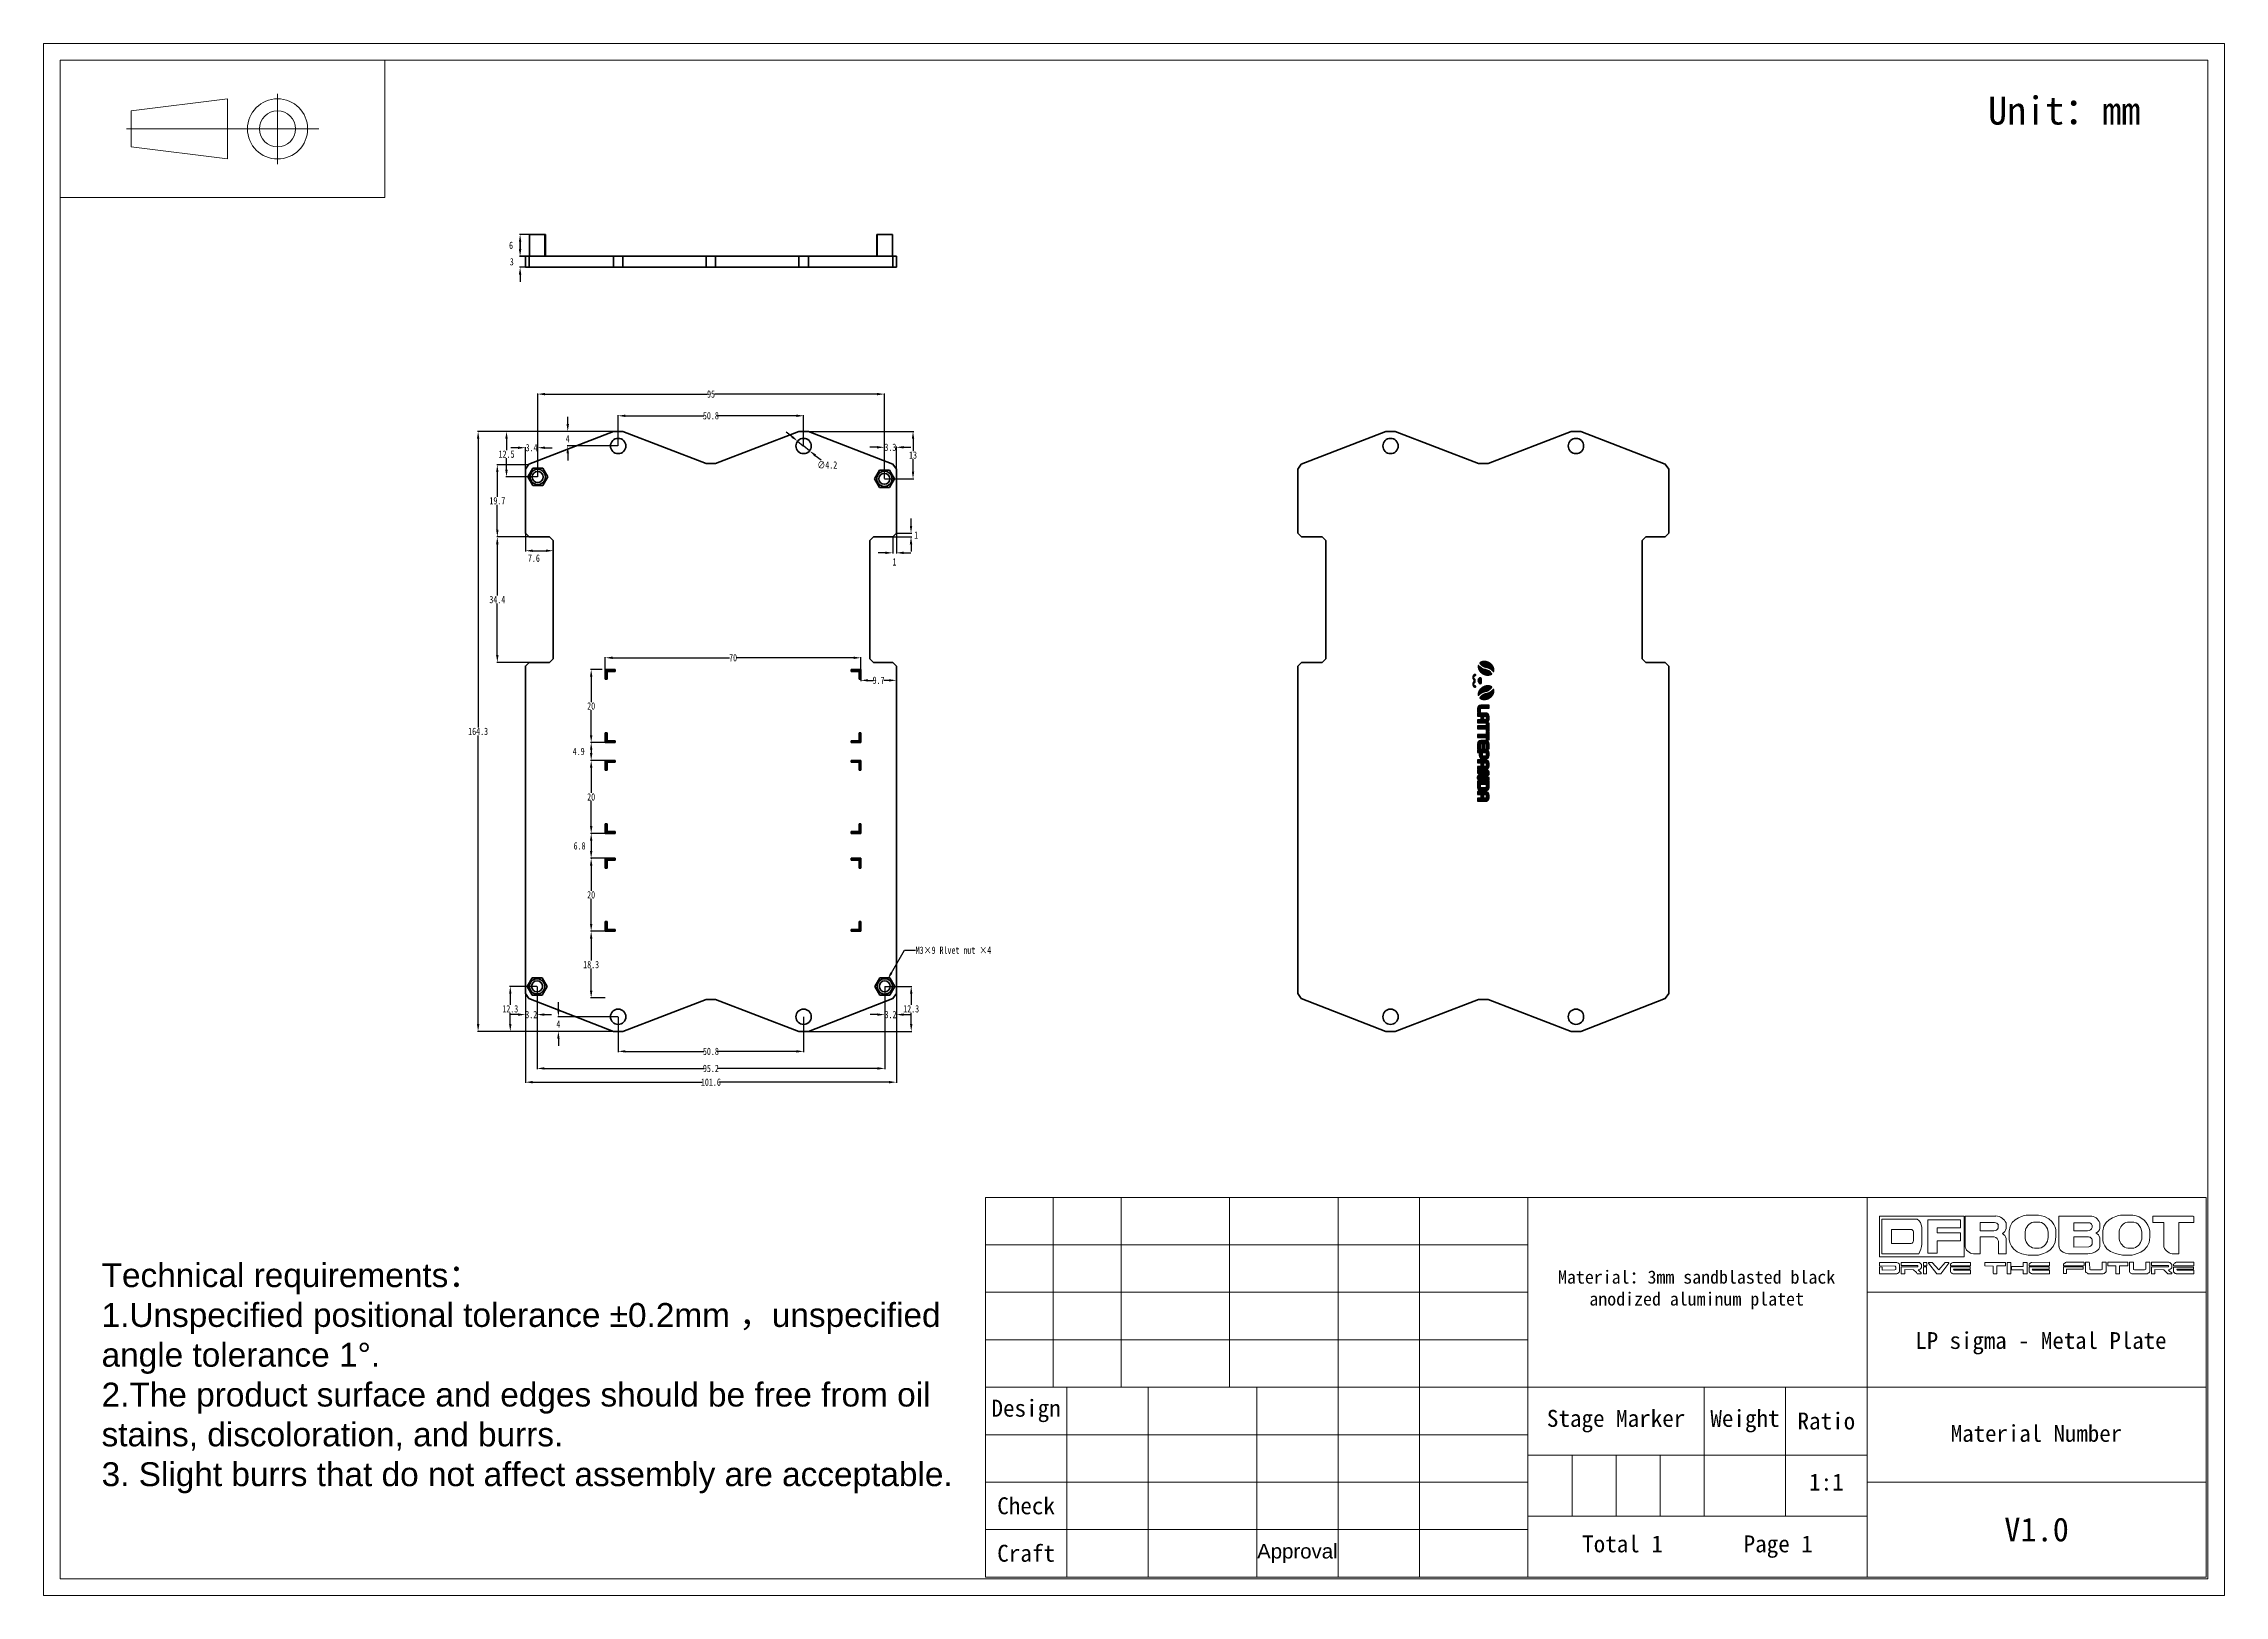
# Model space of a CAD drawing. Header units: millimetres. Extents: x 229 to 826, y -148 to 277.
import ezdxf
from ezdxf import colors
from ezdxf.entities.mleader import LeaderData, LeaderLine
from ezdxf.math import Vec2, Vec3

# ---------------------------------------------------------------- set-up
doc = ezdxf.new("R2010")
doc.units = ezdxf.units.MM
doc.header["$MEASUREMENT"] = 0
for name, color, linetype, lineweight in [('图框', 7, 'Continuous', 15), ('尺寸线层', 3, 'Continuous', 15), ('粗实线层', 7, 'Continuous', 35), ('细实线', 7, 'Continuous', 20)]:
    doc.layers.add(name, color=color, linetype=linetype, lineweight=lineweight)
doc.layers.add('尺寸图$可见线$曲线', color=7, linetype='Continuous')
doc.styles.add('Arial Regular', font='arial.ttf')
doc.styles.add('标准', font='simfang.ttf', dxfattribs={"width": 0.667})
doc.dimstyles.new('STANDARD_ACAD', dxfattribs={"dimtxt": 0.18, "dimasz": 0.18, "dimexe": 0.18, "dimexo": 0.0625, "dimgap": 0.09, "dimtad": 0, "dimtih": 1, "dimtoh": 1, "dimdec": 4, "dimzin": 0, "dimdsep": 46, "dimtxsty": 'Standard', "dimcen": 0.09, "dimadec": 0, "dimazin": 0, "dimtfac": 1, "dimtdec": 4, "dimtofl": 0, "dimtmove": 0, "dimatfit": 3, "dimfxl": 1, "dimtolj": 1, "dimtzin": 0, "dimarcsym": 0})

msp = doc.modelspace()

# ---------------------------------------------------------------- texts
at = {"layer": '图框', "style": 'Arial Regular'}
for s, insert, char_height, width, attachment_point in [('Technical requirements{\\fFangSong|b0|i0|c134|p49;：}\\P1.Unspecified positional tolerance ±0.2mm {\\fFangSong|b0|i0|c134|p49;，}unspecified angle tolerance 1°.\\P2.The product surface and edges should be free from oil stains, discoloration, and burrs.^J3. Slight burrs that do not affect assembly are acceptable.', (244.87, -88.7), 6.54176, 237.9643, 4), ('{\\fFangSong|b0|i0|c134|p49;Material：3mm sandblasted black\\Panodized aluminum platet}', (681.79, -64.49), 3.6, 179.432, 5), ('{\\fFangSong|b0|i0|c134|p49;LP sigma - Metal Plate}', (776.1, -79.11), 4.597, 119.2032, 5), ('{\\fFangSong|b0|i0|c134|p49;Design}', (498.11, -97.66), 4.6443, 35.253, 5), ('{\\fFangSong|b0|i0|c134|p49;Stage Marker}', (659.73, -100.45), 4.6443, 62.1952, 5), ('{\\fFangSong|b0|i0|c134|p49;Weight}', (695.03, -100.45), 4.6443, 34.4925, 5), ('{\\fFangSong|b0|i0|c134|p49;Ratio}', (717.32, -100.45), 4.6443, 32.8629, 5), ('{\\fFangSong|b0|i0|c134|p49;Material Number}', (774.87, -103.85), 4.597, 51.1683, 5), ('{\\fFangSong;1:1}', (717.32, -117.17), 4.6443, 27.1595, 5), ('{\\fFangSong|b0|i0|c134|p49;Check}', (498.11, -123.67), 4.6443, 34.2209, 5), ('{\\fFangSong|b0|i0|c0|p49;V\\fFangSong|b0|i0|c134|p49;1.0}', (774.91, -130.17), 6.5019, 49.6579, 5), ('{\\fFangSong|b0|i0|c134|p49;Craft}', (498.11, -136.67), 4.6443, 34.5468, 5), ('Approval', (572.42, -136.67), 4, 35.3073, 5), ('{\\fFangSong|b0|i0|c134|p49;Total 1       Page 1}', (682.02, -134.82), 4.6443, 173.9292, 5)]:
    msp.add_mtext(s, dxfattribs=dict(at, insert=insert, char_height=char_height, width=width, attachment_point=attachment_point))
at = {"layer": '尺寸线层', "insert": (761.61, 262.41), "char_height": 7.6623, "width": 106.9136, "attachment_point": 1, "style": 'Arial Regular'}
msp.add_mtext('{\\fFangSong|b0|i0|c134|p49;Unit：\\fFangSong|b0|i0|c0|p49;mm}', dxfattribs=at)

# ---------------------------------------------------------------- blocks, each defined once
blk = doc.blocks.new('第一投影标识')
at = {"layer": '细实线'}
for p, q in [((5.756, -2.751), (5.756, -0.886)), ((1.75, -1.818), (6.848, -1.818))]:
    blk.add_line(p, q, dxfattribs=at)
for points in [[(0, 0), (8.598, 0), (8.598, -3.637), (0, -3.637)], [(4.426, -2.615), (1.875, -2.297), (1.875, -1.34), (4.426, -1.021)]]:
    blk.add_lwpolyline(points, close=True, dxfattribs=at)
for radius in [0.797, 0.478]:
    blk.add_circle((5.756, -1.818), radius, dxfattribs=at)
blk = doc.blocks.new('*D185')
at = {"layer": 'Defpoints', "color": 0, "transparency": 16777216}
for p in [(364.15, 18.66), (459.4, 18.66), (459.4, -3.82)]:
    blk.add_point(p, dxfattribs=at)
at = {"layer": '尺寸线层', "color": 0, "lineweight": -2, "transparency": 16777216}
for p, q in [((364.15, 18.6), (364.15, -4)), ((459.4, 18.6), (459.4, -4)), ((366.15, -3.82), (409.84, -3.82)), ((457.4, -3.82), (413.71, -3.82))]:
    blk.add_line(p, q, dxfattribs=at)
at = {"layer": '尺寸线层', "color": 0, "transparency": 16777216}
for points in [[(366.15, -3.48), (366.15, -4.15), (364.15, -3.82)], [(457.4, -3.48), (457.4, -4.15), (459.4, -3.82)]]:
    blk.add_solid(points, dxfattribs=at)
at = {"layer": '尺寸线层', "color": 0, "transparency": 16777216, "insert": (411.77, -3.82), "char_height": 2, "attachment_point": 5, "style": '标准'}
blk.add_mtext('\\A1;95.2', dxfattribs=at)
blk = doc.blocks.new('*D186')
at = {"layer": 'Defpoints', "color": 0, "transparency": 16777216}
for p in [(360.97, 18.66), (364.15, 18.66), (360.97, 10.92)]:
    blk.add_point(p, dxfattribs=at)
at = {"layer": '尺寸线层', "color": 0, "lineweight": -2, "transparency": 16777216}
for p, q in [((360.97, 18.6), (360.97, 10.74)), ((364.15, 18.6), (364.15, 10.74)), ((358.97, 10.92), (356.97, 10.92)), ((366.15, 10.92), (368.15, 10.92))]:
    blk.add_line(p, q, dxfattribs=at)
at = {"layer": '尺寸线层', "color": 0, "transparency": 16777216}
for points in [[(358.97, 11.26), (358.97, 10.59), (360.97, 10.92)], [(366.15, 11.26), (366.15, 10.59), (364.15, 10.92)]]:
    blk.add_solid(points, dxfattribs=at)
at = {"layer": '尺寸线层', "color": 0, "transparency": 16777216, "insert": (362.56, 10.92), "char_height": 2, "attachment_point": 5, "style": '标准'}
blk.add_mtext('\\A1;3.2', dxfattribs=at)
blk = doc.blocks.new('*D187')
at = {"layer": 'Defpoints', "color": 0, "transparency": 16777216}
for p in [(459.4, 18.66), (462.57, 18.66), (462.57, 10.92)]:
    blk.add_point(p, dxfattribs=at)
at = {"layer": '尺寸线层', "color": 0, "lineweight": -2, "transparency": 16777216}
for p, q in [((459.4, 18.6), (459.4, 10.74)), ((462.57, 18.6), (462.57, 10.74)), ((457.4, 10.92), (455.4, 10.92)), ((464.57, 10.92), (466.57, 10.92))]:
    blk.add_line(p, q, dxfattribs=at)
at = {"layer": '尺寸线层', "color": 0, "transparency": 16777216}
for points in [[(457.4, 11.26), (457.4, 10.59), (459.4, 10.92)], [(464.57, 11.26), (464.57, 10.59), (462.57, 10.92)]]:
    blk.add_solid(points, dxfattribs=at)
at = {"layer": '尺寸线层', "color": 0, "transparency": 16777216, "insert": (460.98, 10.92), "char_height": 2, "attachment_point": 5, "style": '标准'}
blk.add_mtext('\\A1;3.2', dxfattribs=at)
blk = doc.blocks.new('*D188')
at = {"layer": 'Defpoints', "color": 0, "transparency": 16777216}
for p in [(459.29, 180.91), (364.33, 158.21), (459.29, 157.7)]:
    blk.add_point(p, dxfattribs=at)
at = {"layer": '尺寸线层', "color": 0, "lineweight": -2, "transparency": 16777216}
for p, q in [((364.33, 158.27), (364.33, 181.09)), ((366.33, 180.91), (410.85, 180.91)), ((457.29, 180.91), (412.77, 180.91)), ((459.29, 157.76), (459.29, 181.09))]:
    blk.add_line(p, q, dxfattribs=at)
at = {"layer": '尺寸线层', "color": 0, "transparency": 16777216}
for points in [[(366.33, 181.24), (366.33, 180.57), (364.33, 180.91)], [(457.29, 181.24), (457.29, 180.57), (459.29, 180.91)]]:
    blk.add_solid(points, dxfattribs=at)
at = {"layer": '尺寸线层', "color": 0, "transparency": 16777216, "insert": (411.81, 180.91), "char_height": 2, "attachment_point": 5, "style": '标准'}
blk.add_mtext('\\A1;95', dxfattribs=at)
blk = doc.blocks.new('*D189')
at = {"layer": 'Defpoints', "color": 0, "transparency": 16777216}
for p in [(360.97, 166.22), (360.97, 158.21), (364.33, 158.21)]:
    blk.add_point(p, dxfattribs=at)
at = {"layer": '尺寸线层', "color": 0, "lineweight": -2, "transparency": 16777216}
for p, q in [((358.97, 166.22), (356.97, 166.22)), ((360.97, 158.27), (360.97, 166.4)), ((364.33, 158.27), (364.33, 166.4)), ((366.33, 166.22), (368.33, 166.22))]:
    blk.add_line(p, q, dxfattribs=at)
at = {"layer": '尺寸线层', "color": 0, "transparency": 16777216}
for points in [[(358.97, 166.55), (358.97, 165.88), (360.97, 166.22)], [(366.33, 166.55), (366.33, 165.88), (364.33, 166.22)]]:
    blk.add_solid(points, dxfattribs=at)
at = {"layer": '尺寸线层', "color": 0, "transparency": 16777216, "insert": (362.65, 166.22), "char_height": 2, "attachment_point": 5, "style": '标准'}
blk.add_mtext('\\A1;3.4', dxfattribs=at)
blk = doc.blocks.new('*D190')
at = {"layer": 'Defpoints', "color": 0, "transparency": 16777216}
for p in [(462.57, 166.34), (459.29, 157.7), (462.57, 157.7)]:
    blk.add_point(p, dxfattribs=at)
at = {"layer": '尺寸线层', "color": 0, "lineweight": -2, "transparency": 16777216}
for p, q in [((457.29, 166.34), (455.29, 166.34)), ((459.29, 157.76), (459.29, 166.52)), ((462.57, 157.76), (462.57, 166.52)), ((464.57, 166.34), (466.57, 166.34))]:
    blk.add_line(p, q, dxfattribs=at)
at = {"layer": '尺寸线层', "color": 0, "transparency": 16777216}
for points in [[(457.29, 166.67), (457.29, 166), (459.29, 166.34)], [(464.57, 166.67), (464.57, 166), (462.57, 166.34)]]:
    blk.add_solid(points, dxfattribs=at)
at = {"layer": '尺寸线层', "color": 0, "transparency": 16777216, "insert": (460.93, 166.34), "char_height": 2, "attachment_point": 5, "style": '标准'}
blk.add_mtext('\\A1;3.3', dxfattribs=at)
blk = doc.blocks.new('*D191')
at = {"layer": 'Defpoints', "color": 0, "transparency": 16777216}
for p in [(355.79, 170.69), (385.06, 170.69), (364.33, 158.21)]:
    blk.add_point(p, dxfattribs=at)
at = {"layer": '尺寸线层', "color": 0, "lineweight": -2, "transparency": 16777216}
for p, q in [((385, 170.69), (355.61, 170.69)), ((355.79, 168.69), (355.79, 165.55)), ((355.79, 160.21), (355.79, 163.34)), ((364.27, 158.21), (355.61, 158.21))]:
    blk.add_line(p, q, dxfattribs=at)
at = {"layer": '尺寸线层', "color": 0, "transparency": 16777216}
for points in [[(355.45, 168.69), (356.12, 168.69), (355.79, 170.69)], [(355.45, 160.21), (356.12, 160.21), (355.79, 158.21)]]:
    blk.add_solid(points, dxfattribs=at)
at = {"layer": '尺寸线层', "color": 0, "transparency": 16777216, "insert": (355.79, 164.45), "char_height": 2, "attachment_point": 5, "style": '标准'}
blk.add_mtext('\\A1;12.5', dxfattribs=at)
blk = doc.blocks.new('*D192')
at = {"layer": 'Defpoints', "color": 0, "transparency": 16777216}
for p in [(438.48, 170.69), (467.14, 170.69), (459.29, 157.7)]:
    blk.add_point(p, dxfattribs=at)
at = {"layer": '尺寸线层', "color": 0, "lineweight": -2, "transparency": 16777216}
for p, q in [((438.54, 170.69), (467.32, 170.69)), ((467.14, 168.69), (467.14, 165.29)), ((467.14, 159.7), (467.14, 163.09)), ((459.35, 157.7), (467.32, 157.7))]:
    blk.add_line(p, q, dxfattribs=at)
at = {"layer": '尺寸线层', "color": 0, "transparency": 16777216}
for points in [[(466.81, 168.69), (467.47, 168.69), (467.14, 170.69)], [(466.81, 159.7), (467.47, 159.7), (467.14, 157.7)]]:
    blk.add_solid(points, dxfattribs=at)
at = {"layer": '尺寸线层', "color": 0, "transparency": 16777216, "insert": (467.14, 164.19), "char_height": 2, "attachment_point": 5, "style": '标准'}
blk.add_mtext('\\A1;13', dxfattribs=at)
blk = doc.blocks.new('*D193')
at = {"layer": 'Defpoints', "color": 0, "transparency": 16777216}
for p in [(364.15, 18.66), (356.82, 6.34), (385.06, 6.34)]:
    blk.add_point(p, dxfattribs=at)
at = {"layer": '尺寸线层', "color": 0, "lineweight": -2, "transparency": 16777216}
for p, q in [((364.09, 18.66), (356.64, 18.66)), ((356.82, 16.66), (356.82, 13.61)), ((385, 6.34), (356.64, 6.34)), ((356.82, 8.34), (356.82, 11.39))]:
    blk.add_line(p, q, dxfattribs=at)
at = {"layer": '尺寸线层', "color": 0, "transparency": 16777216}
for points in [[(356.49, 16.66), (357.15, 16.66), (356.82, 18.66)], [(356.49, 8.34), (357.15, 8.34), (356.82, 6.34)]]:
    blk.add_solid(points, dxfattribs=at)
at = {"layer": '尺寸线层', "color": 0, "transparency": 16777216, "insert": (356.82, 12.5), "char_height": 2, "attachment_point": 5, "style": '标准'}
blk.add_mtext('\\A1;12.3', dxfattribs=at)
blk = doc.blocks.new('*D194')
at = {"layer": 'Defpoints', "color": 0, "transparency": 16777216}
for p in [(459.4, 18.66), (438.48, 6.34), (466.64, 6.34)]:
    blk.add_point(p, dxfattribs=at)
at = {"layer": '尺寸线层', "color": 0, "lineweight": -2, "transparency": 16777216}
for p, q in [((459.46, 18.66), (466.82, 18.66)), ((466.64, 16.66), (466.64, 13.61)), ((438.54, 6.34), (466.82, 6.34)), ((466.64, 8.34), (466.64, 11.39))]:
    blk.add_line(p, q, dxfattribs=at)
at = {"layer": '尺寸线层', "color": 0, "transparency": 16777216}
for points in [[(466.31, 16.66), (466.98, 16.66), (466.64, 18.66)], [(466.31, 8.34), (466.98, 8.34), (466.64, 6.34)]]:
    blk.add_solid(points, dxfattribs=at)
at = {"layer": '尺寸线层', "color": 0, "transparency": 16777216, "insert": (466.64, 12.5), "char_height": 2, "attachment_point": 5, "style": '标准'}
blk.add_mtext('\\A1;12.3', dxfattribs=at)
blk = doc.blocks.new('*D195')
at = {"layer": 'Defpoints', "color": 0, "transparency": 16777216}
for p in [(360.97, 16.49), (462.57, 16.49), (462.57, -7.59)]:
    blk.add_point(p, dxfattribs=at)
at = {"layer": '尺寸线层', "color": 0, "lineweight": -2, "transparency": 16777216}
for p, q in [((360.97, 16.43), (360.97, -7.77)), ((462.57, 16.43), (462.57, -7.77)), ((362.97, -7.59), (409.4, -7.59)), ((460.57, -7.59), (414.14, -7.59))]:
    blk.add_line(p, q, dxfattribs=at)
at = {"layer": '尺寸线层', "color": 0, "transparency": 16777216}
for points in [[(362.97, -7.25), (362.97, -7.92), (360.97, -7.59)], [(460.57, -7.25), (460.57, -7.92), (462.57, -7.59)]]:
    blk.add_solid(points, dxfattribs=at)
at = {"layer": '尺寸线层', "color": 0, "transparency": 16777216, "insert": (411.77, -7.59), "char_height": 2, "attachment_point": 5, "style": '标准'}
blk.add_mtext('\\A1;101.6', dxfattribs=at)
blk = doc.blocks.new('*D196')
at = {"layer": 'Defpoints', "color": 0, "transparency": 16777216}
for p in [(348.01, 170.69), (385.06, 170.69), (385.06, 6.34)]:
    blk.add_point(p, dxfattribs=at)
at = {"layer": '尺寸线层', "color": 0, "lineweight": -2, "transparency": 16777216}
for p, q in [((385, 170.69), (347.83, 170.69)), ((348.01, 168.69), (348.01, 89.62)), ((348.01, 8.34), (348.01, 87.41)), ((385, 6.34), (347.83, 6.34))]:
    blk.add_line(p, q, dxfattribs=at)
at = {"layer": '尺寸线层', "color": 0, "transparency": 16777216}
for points in [[(347.68, 168.69), (348.35, 168.69), (348.01, 170.69)], [(347.68, 8.34), (348.35, 8.34), (348.01, 6.34)]]:
    blk.add_solid(points, dxfattribs=at)
at = {"layer": '尺寸线层', "color": 0, "transparency": 16777216, "insert": (348.01, 88.51), "char_height": 2, "attachment_point": 5, "style": '标准'}
blk.add_mtext('\\A1;164.3', dxfattribs=at)
blk = doc.blocks.new('*D197')
at = {"layer": 'Defpoints', "color": 0, "transparency": 16777216}
for p in [(362.06, 224.66), (359.51, 218.66), (362.06, 218.66)]:
    blk.add_point(p, dxfattribs=at)
at = {"layer": '尺寸线层', "color": 0, "lineweight": -2, "transparency": 16777216}
for p, q in [((361.99, 224.66), (359.33, 224.66)), ((359.51, 222.66), (359.51, 220.66)), ((361.99, 218.66), (359.33, 218.66))]:
    blk.add_line(p, q, dxfattribs=at)
at = {"layer": '尺寸线层', "color": 0, "transparency": 16777216}
for points in [[(359.17, 222.66), (359.84, 222.66), (359.51, 224.66)], [(359.17, 220.66), (359.84, 220.66), (359.51, 218.66)]]:
    blk.add_solid(points, dxfattribs=at)
at = {"layer": '尺寸线层', "color": 0, "transparency": 16777216, "insert": (357.02, 221.66), "char_height": 2, "attachment_point": 5, "style": '标准'}
blk.add_mtext('\\A1;6', dxfattribs=at)
blk = doc.blocks.new('*D198')
at = {"layer": 'Defpoints', "color": 0, "transparency": 16777216}
for p in [(359.51, 215.66), (360.97, 218.63), (360.97, 215.66)]:
    blk.add_point(p, dxfattribs=at)
at = {"layer": '尺寸线层', "color": 0, "lineweight": -2, "transparency": 16777216}
for p, q in [((359.51, 220.63), (359.51, 222.63)), ((360.91, 218.63), (359.33, 218.63)), ((360.91, 215.66), (359.33, 215.66)), ((359.51, 213.66), (359.51, 211.66))]:
    blk.add_line(p, q, dxfattribs=at)
at = {"layer": '尺寸线层', "color": 0, "transparency": 16777216}
for points in [[(359.17, 220.63), (359.84, 220.63), (359.51, 218.63)], [(359.17, 213.66), (359.84, 213.66), (359.51, 215.66)]]:
    blk.add_solid(points, dxfattribs=at)
at = {"layer": '尺寸线层', "color": 0, "transparency": 16777216, "insert": (357.24, 217.15), "char_height": 2, "attachment_point": 5, "style": '标准'}
blk.add_mtext('\\A1;3', dxfattribs=at)
blk = doc.blocks.new('*D199')
at = {"layer": 'Defpoints', "color": 0, "transparency": 16777216}
for p in [(361.97, 161.54), (353.27, 141.79), (361.97, 141.79)]:
    blk.add_point(p, dxfattribs=at)
at = {"layer": '尺寸线层', "color": 0, "lineweight": -2, "transparency": 16777216}
for p, q in [((361.91, 161.54), (353.09, 161.54)), ((353.27, 159.54), (353.27, 152.77)), ((353.27, 143.79), (353.27, 150.56)), ((361.91, 141.79), (353.09, 141.79))]:
    blk.add_line(p, q, dxfattribs=at)
at = {"layer": '尺寸线层', "color": 0, "transparency": 16777216}
for points in [[(352.93, 159.54), (353.6, 159.54), (353.27, 161.54)], [(352.93, 143.79), (353.6, 143.79), (353.27, 141.79)]]:
    blk.add_solid(points, dxfattribs=at)
at = {"layer": '尺寸线层', "color": 0, "transparency": 16777216, "insert": (353.27, 151.67), "char_height": 2, "attachment_point": 5, "style": '标准'}
blk.add_mtext('\\A1;19.7', dxfattribs=at)
blk = doc.blocks.new('*D200')
at = {"layer": 'Defpoints', "color": 0, "transparency": 16777216}
for p in [(361.97, 141.79), (353.27, 107.42), (361.97, 107.42)]:
    blk.add_point(p, dxfattribs=at)
at = {"layer": '尺寸线层', "color": 0, "lineweight": -2, "transparency": 16777216}
for p, q in [((361.91, 141.79), (353.09, 141.79)), ((353.27, 139.79), (353.27, 125.71)), ((353.27, 109.42), (353.27, 123.5)), ((361.91, 107.42), (353.09, 107.42))]:
    blk.add_line(p, q, dxfattribs=at)
at = {"layer": '尺寸线层', "color": 0, "transparency": 16777216}
for points in [[(352.93, 139.79), (353.6, 139.79), (353.27, 141.79)], [(352.93, 109.42), (353.6, 109.42), (353.27, 107.42)]]:
    blk.add_solid(points, dxfattribs=at)
at = {"layer": '尺寸线层', "color": 0, "transparency": 16777216, "insert": (353.27, 124.61), "char_height": 2, "attachment_point": 5, "style": '标准'}
blk.add_mtext('\\A1;34.4', dxfattribs=at)
blk = doc.blocks.new('*D201')
at = {"layer": 'Defpoints', "color": 0, "transparency": 16777216}
for p in [(360.97, 142.79), (368.6, 140.79), (368.6, 138)]:
    blk.add_point(p, dxfattribs=at)
at = {"layer": '尺寸线层', "color": 0, "lineweight": -2, "transparency": 16777216}
for p, q in [((360.97, 142.73), (360.97, 137.82)), ((362.97, 138), (366.6, 138)), ((368.6, 140.73), (368.6, 137.82))]:
    blk.add_line(p, q, dxfattribs=at)
at = {"layer": '尺寸线层', "color": 0, "transparency": 16777216}
for points in [[(362.97, 138.33), (362.97, 137.66), (360.97, 138)], [(366.6, 138.33), (366.6, 137.66), (368.6, 138)]]:
    blk.add_solid(points, dxfattribs=at)
at = {"layer": '尺寸线层', "color": 0, "transparency": 16777216, "insert": (363.29, 135.95), "char_height": 2, "attachment_point": 5, "style": '标准'}
blk.add_mtext('\\A1;7.6', dxfattribs=at)
blk = doc.blocks.new('*D202')
at = {"layer": 'Defpoints', "color": 0, "transparency": 16777216}
for p in [(461.57, 141.79), (462.57, 142.79), (466.59, 142.79)]:
    blk.add_point(p, dxfattribs=at)
at = {"layer": '尺寸线层', "color": 0, "lineweight": -2, "transparency": 16777216}
for p, q in [((466.59, 144.79), (466.59, 146.79)), ((461.64, 141.79), (466.77, 141.79)), ((462.64, 142.79), (466.77, 142.79)), ((466.59, 139.79), (466.59, 137.79))]:
    blk.add_line(p, q, dxfattribs=at)
at = {"layer": '尺寸线层', "color": 0, "transparency": 16777216}
for points in [[(466.26, 144.79), (466.92, 144.79), (466.59, 142.79)], [(466.26, 139.79), (466.92, 139.79), (466.59, 141.79)]]:
    blk.add_solid(points, dxfattribs=at)
at = {"layer": '尺寸线层', "color": 0, "transparency": 16777216, "insert": (468, 142.29), "char_height": 2, "attachment_point": 5, "style": '标准'}
blk.add_mtext('\\A1;1', dxfattribs=at)
blk = doc.blocks.new('*D203')
at = {"layer": 'Defpoints', "color": 0, "transparency": 16777216}
for p in [(461.57, 141.79), (461.57, 137.43), (462.57, 142.79)]:
    blk.add_point(p, dxfattribs=at)
at = {"layer": '尺寸线层', "color": 0, "lineweight": -2, "transparency": 16777216}
for p, q in [((459.57, 137.43), (457.57, 137.43)), ((461.57, 141.73), (461.57, 137.25)), ((462.57, 142.73), (462.57, 137.25)), ((464.57, 137.43), (466.57, 137.43))]:
    blk.add_line(p, q, dxfattribs=at)
at = {"layer": '尺寸线层', "color": 0, "transparency": 16777216}
for points in [[(459.57, 137.76), (459.57, 137.09), (461.57, 137.43)], [(464.57, 137.76), (464.57, 137.09), (462.57, 137.43)]]:
    blk.add_solid(points, dxfattribs=at)
at = {"layer": '尺寸线层', "color": 0, "transparency": 16777216, "insert": (462.07, 134.94), "char_height": 2, "attachment_point": 5, "style": '标准'}
blk.add_mtext('\\A1;1', dxfattribs=at)
blk = doc.blocks.new('*D204')
at = {"layer": 'Defpoints', "color": 0, "transparency": 16777216}
for p in [(452.84, 108.67), (382.84, 105.46), (452.84, 105.46)]:
    blk.add_point(p, dxfattribs=at)
at = {"layer": '尺寸线层', "color": 0, "lineweight": -2, "transparency": 16777216}
for p, q in [((382.84, 105.52), (382.84, 108.85)), ((384.84, 108.67), (416.89, 108.67)), ((450.84, 108.67), (418.8, 108.67)), ((452.84, 105.52), (452.84, 108.85))]:
    blk.add_line(p, q, dxfattribs=at)
at = {"layer": '尺寸线层', "color": 0, "transparency": 16777216}
for points in [[(384.84, 109.01), (384.84, 108.34), (382.84, 108.67)], [(450.84, 109.01), (450.84, 108.34), (452.84, 108.67)]]:
    blk.add_solid(points, dxfattribs=at)
at = {"layer": '尺寸线层', "color": 0, "transparency": 16777216, "insert": (417.84, 108.67), "char_height": 2, "attachment_point": 5, "style": '标准'}
blk.add_mtext('\\A1;70', dxfattribs=at)
blk = doc.blocks.new('*D205')
at = {"layer": 'Defpoints', "color": 0, "transparency": 16777216}
for p in [(382.04, 105.46), (378.98, 85.46), (382.84, 85.46)]:
    blk.add_point(p, dxfattribs=at)
at = {"layer": '尺寸线层', "color": 0, "lineweight": -2, "transparency": 16777216}
for p, q in [((381.98, 105.46), (378.8, 105.46)), ((378.98, 103.46), (378.98, 96.56)), ((378.98, 87.46), (378.98, 94.36)), ((382.78, 85.46), (378.8, 85.46))]:
    blk.add_line(p, q, dxfattribs=at)
at = {"layer": '尺寸线层', "color": 0, "transparency": 16777216}
for points in [[(378.64, 103.46), (379.31, 103.46), (378.98, 105.46)], [(378.64, 87.46), (379.31, 87.46), (378.98, 85.46)]]:
    blk.add_solid(points, dxfattribs=at)
at = {"layer": '尺寸线层', "color": 0, "transparency": 16777216, "insert": (378.98, 95.46), "char_height": 2, "attachment_point": 5, "style": '标准'}
blk.add_mtext('\\A1;20', dxfattribs=at)
blk = doc.blocks.new('*D206')
at = {"layer": 'Defpoints', "color": 0, "transparency": 16777216}
for p in [(382.84, 80.55), (378.98, 60.55), (382.84, 60.55)]:
    blk.add_point(p, dxfattribs=at)
at = {"layer": '尺寸线层', "color": 0, "lineweight": -2, "transparency": 16777216}
for p, q in [((382.78, 80.55), (378.8, 80.55)), ((378.98, 78.55), (378.98, 71.65)), ((378.98, 62.55), (378.98, 69.45)), ((382.78, 60.55), (378.8, 60.55))]:
    blk.add_line(p, q, dxfattribs=at)
at = {"layer": '尺寸线层', "color": 0, "transparency": 16777216}
for points in [[(378.64, 78.55), (379.31, 78.55), (378.98, 80.55)], [(378.64, 62.55), (379.31, 62.55), (378.98, 60.55)]]:
    blk.add_solid(points, dxfattribs=at)
at = {"layer": '尺寸线层', "color": 0, "transparency": 16777216, "insert": (378.98, 70.55), "char_height": 2, "attachment_point": 5, "style": '标准'}
blk.add_mtext('\\A1;20', dxfattribs=at)
blk = doc.blocks.new('*D207')
at = {"layer": 'Defpoints', "color": 0, "transparency": 16777216}
for p in [(382.84, 53.74), (378.97, 33.74), (382.84, 33.74)]:
    blk.add_point(p, dxfattribs=at)
at = {"layer": '尺寸线层', "color": 0, "lineweight": -2, "transparency": 16777216}
for p, q in [((382.78, 53.74), (378.79, 53.74)), ((378.97, 51.74), (378.97, 44.84)), ((378.97, 35.74), (378.97, 42.64)), ((382.78, 33.74), (378.79, 33.74))]:
    blk.add_line(p, q, dxfattribs=at)
at = {"layer": '尺寸线层', "color": 0, "transparency": 16777216}
for points in [[(378.64, 51.74), (379.31, 51.74), (378.97, 53.74)], [(378.64, 35.74), (379.31, 35.74), (378.97, 33.74)]]:
    blk.add_solid(points, dxfattribs=at)
at = {"layer": '尺寸线层', "color": 0, "transparency": 16777216, "insert": (378.97, 43.74), "char_height": 2, "attachment_point": 5, "style": '标准'}
blk.add_mtext('\\A1;20', dxfattribs=at)
blk = doc.blocks.new('*D211')
at = {"layer": 'Defpoints', "color": 0, "transparency": 16777216}
for p in [(452.84, 102.8), (462.57, 102.8), (462.57, 102.49)]:
    blk.add_point(p, dxfattribs=at)
at = {"layer": '尺寸线层', "color": 0, "lineweight": -2, "transparency": 16777216}
for p, q in [((452.84, 102.73), (452.84, 102.31)), ((454.84, 102.49), (456.25, 102.49)), ((460.57, 102.49), (459.16, 102.49)), ((462.57, 102.73), (462.57, 102.31))]:
    blk.add_line(p, q, dxfattribs=at)
at = {"layer": '尺寸线层', "color": 0, "transparency": 16777216}
for points in [[(454.84, 102.82), (454.84, 102.16), (452.84, 102.49)], [(460.57, 102.82), (460.57, 102.16), (462.57, 102.49)]]:
    blk.add_solid(points, dxfattribs=at)
at = {"layer": '尺寸线层', "color": 0, "transparency": 16777216, "insert": (457.71, 102.49), "char_height": 2, "attachment_point": 5, "style": '标准'}
blk.add_mtext('\\A1;9.7', dxfattribs=at)
blk = doc.blocks.new('*D212')
at = {"layer": 'Defpoints', "color": 0, "transparency": 16777216}
for p in [(378.98, 85.46), (378.98, 80.55), (379.78, 80.55)]:
    blk.add_point(p, dxfattribs=at)
at = {"layer": '尺寸线层', "color": 0, "lineweight": -2, "transparency": 16777216}
for p, q in [((379.04, 85.46), (379.16, 85.46)), ((379.72, 80.55), (378.8, 80.55)), ((378.98, 83.46), (378.98, 82.55))]:
    blk.add_line(p, q, dxfattribs=at)
at = {"layer": '尺寸线层', "color": 0, "transparency": 16777216}
for points in [[(378.64, 83.46), (379.31, 83.46), (378.98, 85.46)], [(378.64, 82.55), (379.31, 82.55), (378.98, 80.55)]]:
    blk.add_solid(points, dxfattribs=at)
at = {"layer": '尺寸线层', "color": 0, "transparency": 16777216, "insert": (375.56, 83.01), "char_height": 2, "attachment_point": 5, "style": '标准'}
blk.add_mtext('\\A1;4.9', dxfattribs=at)
blk = doc.blocks.new('*D213')
at = {"layer": 'Defpoints', "color": 0, "transparency": 16777216}
for p in [(378.98, 60.55), (378.98, 53.74), (378.98, 53.74)]:
    blk.add_point(p, dxfattribs=at)
at = {"layer": '尺寸线层', "color": 0, "lineweight": -2, "transparency": 16777216}
for p, q in [((379.04, 60.55), (379.16, 60.55)), ((378.98, 58.55), (378.98, 55.74)), ((379.04, 53.74), (379.16, 53.74))]:
    blk.add_line(p, q, dxfattribs=at)
at = {"layer": '尺寸线层', "color": 0, "transparency": 16777216}
for points in [[(378.64, 58.55), (379.31, 58.55), (378.98, 60.55)], [(378.64, 55.74), (379.31, 55.74), (378.98, 53.74)]]:
    blk.add_solid(points, dxfattribs=at)
at = {"layer": '尺寸线层', "color": 0, "transparency": 16777216, "insert": (375.8, 57.14), "char_height": 2, "attachment_point": 5, "style": '标准'}
blk.add_mtext('\\A1;6.8', dxfattribs=at)
blk = doc.blocks.new('*D214')
at = {"layer": 'Defpoints', "color": 0, "transparency": 16777216}
for p in [(382.84, 33.74), (378.97, 15.49), (382.84, 15.49)]:
    blk.add_point(p, dxfattribs=at)
at = {"layer": '尺寸线层', "color": 0, "lineweight": -2, "transparency": 16777216}
for p, q in [((382.78, 33.74), (378.79, 33.74)), ((378.97, 31.74), (378.97, 25.72)), ((378.97, 17.49), (378.97, 23.51)), ((382.78, 15.49), (378.79, 15.49))]:
    blk.add_line(p, q, dxfattribs=at)
at = {"layer": '尺寸线层', "color": 0, "transparency": 16777216}
for points in [[(378.64, 31.74), (379.31, 31.74), (378.97, 33.74)], [(378.64, 17.49), (379.31, 17.49), (378.97, 15.49)]]:
    blk.add_solid(points, dxfattribs=at)
at = {"layer": '尺寸线层', "color": 0, "transparency": 16777216, "insert": (378.97, 24.61), "char_height": 2, "attachment_point": 5, "style": '标准'}
blk.add_mtext('\\A1;18.3', dxfattribs=at)
blk = doc.blocks.new('*D215')
at = {"layer": 'Defpoints', "color": 0, "transparency": 16777216}
for p in [(437.17, 174.97), (386.37, 166.69), (437.17, 166.69)]:
    blk.add_point(p, dxfattribs=at)
at = {"layer": '尺寸线层', "color": 0, "lineweight": -2, "transparency": 16777216}
for p, q in [((386.37, 166.75), (386.37, 175.15)), ((388.37, 174.97), (409.84, 174.97)), ((435.17, 174.97), (413.7, 174.97)), ((437.17, 166.75), (437.17, 175.15))]:
    blk.add_line(p, q, dxfattribs=at)
at = {"layer": '尺寸线层', "color": 0, "transparency": 16777216}
for points in [[(388.37, 175.3), (388.37, 174.63), (386.37, 174.97)], [(435.17, 175.3), (435.17, 174.63), (437.17, 174.97)]]:
    blk.add_solid(points, dxfattribs=at)
at = {"layer": '尺寸线层', "color": 0, "transparency": 16777216, "insert": (411.77, 174.97), "char_height": 2, "attachment_point": 5, "style": '标准'}
blk.add_mtext('\\A1;50.8', dxfattribs=at)
blk = doc.blocks.new('*D216')
at = {"layer": 'Defpoints', "color": 0, "transparency": 16777216}
for p in [(372.56, 170.69), (387.67, 170.69), (386.37, 166.69)]:
    blk.add_point(p, dxfattribs=at)
at = {"layer": '尺寸线层', "color": 0, "lineweight": -2, "transparency": 16777216}
for p, q in [((372.56, 172.69), (372.56, 174.69)), ((387.61, 170.69), (372.38, 170.69)), ((386.3, 166.69), (372.38, 166.69)), ((372.56, 164.69), (372.56, 162.69))]:
    blk.add_line(p, q, dxfattribs=at)
at = {"layer": '尺寸线层', "color": 0, "transparency": 16777216}
for points in [[(372.22, 172.69), (372.89, 172.69), (372.56, 170.69)], [(372.22, 164.69), (372.89, 164.69), (372.56, 166.69)]]:
    blk.add_solid(points, dxfattribs=at)
at = {"layer": '尺寸线层', "color": 0, "transparency": 16777216, "insert": (372.56, 168.69), "char_height": 2, "attachment_point": 5, "style": '标准'}
blk.add_mtext('\\A1;4', dxfattribs=at)
blk = doc.blocks.new('*D217')
at = {"layer": 'Defpoints', "color": 0, "transparency": 16777216}
for p in [(386.37, 10.34), (437.17, 10.34), (437.17, 0.85)]:
    blk.add_point(p, dxfattribs=at)
at = {"layer": '尺寸线层', "color": 0, "lineweight": -2, "transparency": 16777216}
for p, q in [((386.37, 10.28), (386.37, 0.67)), ((437.17, 10.28), (437.17, 0.67)), ((388.37, 0.85), (409.84, 0.85)), ((435.17, 0.85), (413.7, 0.85))]:
    blk.add_line(p, q, dxfattribs=at)
at = {"layer": '尺寸线层', "color": 0, "transparency": 16777216}
for points in [[(388.37, 1.19), (388.37, 0.52), (386.37, 0.85)], [(435.17, 1.19), (435.17, 0.52), (437.17, 0.85)]]:
    blk.add_solid(points, dxfattribs=at)
at = {"layer": '尺寸线层', "color": 0, "transparency": 16777216, "insert": (411.77, 0.85), "char_height": 2, "attachment_point": 5, "style": '标准'}
blk.add_mtext('\\A1;50.8', dxfattribs=at)
blk = doc.blocks.new('*D218')
at = {"layer": 'Defpoints', "color": 0, "transparency": 16777216}
for p in [(370, 6.34), (385.06, 6.34), (386.37, 10.34)]:
    blk.add_point(p, dxfattribs=at)
at = {"layer": '尺寸线层', "color": 0, "lineweight": -2, "transparency": 16777216}
for p, q in [((370, 12.34), (370, 14.34)), ((386.3, 10.34), (369.82, 10.34)), ((385, 6.34), (369.82, 6.34)), ((370, 4.34), (370, 2.34))]:
    blk.add_line(p, q, dxfattribs=at)
at = {"layer": '尺寸线层', "color": 0, "transparency": 16777216}
for points in [[(369.66, 12.34), (370.33, 12.34), (370, 10.34)], [(369.66, 4.34), (370.33, 4.34), (370, 6.34)]]:
    blk.add_solid(points, dxfattribs=at)
at = {"layer": '尺寸线层', "color": 0, "transparency": 16777216, "insert": (370, 8.34), "char_height": 2, "attachment_point": 5, "style": '标准'}
blk.add_mtext('\\A1;4', dxfattribs=at)
blk = doc.blocks.new('*D219')
at = {"layer": 'Defpoints', "color": 0, "transparency": 16777216}
for p in [(435.53, 168), (438.81, 165.37)]:
    blk.add_point(p, dxfattribs=at)
at = {"layer": '尺寸线层', "color": 0, "lineweight": -2, "transparency": 16777216}
for p, q in [((433.97, 169.25), (432.41, 170.5)), ((435.53, 168), (437.09, 166.75)), ((437.09, 166.75), (437.25, 166.62)), ((438.81, 165.37), (437.25, 166.62)), ((440.37, 164.12), (441.93, 162.87))]:
    blk.add_line(p, q, dxfattribs=at)
at = {"layer": '尺寸线层', "color": 0, "transparency": 16777216}
for points in [[(434.18, 169.51), (433.76, 168.99), (435.53, 168)], [(440.58, 164.38), (440.16, 163.86), (438.81, 165.37)]]:
    blk.add_solid(points, dxfattribs=at)
at = {"layer": '尺寸线层', "color": 0, "transparency": 16777216, "insert": (443.66, 161.48), "char_height": 2, "attachment_point": 5, "style": '标准'}
blk.add_mtext('\\A1;∅4.2', dxfattribs=at)

# ---------------------------------------------------------------- dimensions: what is measured, and where the dimension line sits
at = {"layer": '尺寸线层'}
for base, p1, p2, picture, middle in [((359.51, 218.66), (362.06, 224.66), (362.06, 218.66), '*D197', (357.02, 221.66)), ((359.51, 215.66), (360.97, 218.63), (360.97, 215.66), '*D198', (357.24, 217.15)), ((466.59, 142.79), (461.57, 141.79), (462.57, 142.79), '*D202', (468, 142.29)), ((378.98, 80.55), (378.98, 85.46), (379.78, 80.55), '*D212', (375.56, 83.01)), ((378.98, 53.74), (378.98, 60.55), (378.98, 53.74), '*D213', (375.8, 57.14))]:
    dim = msp.add_linear_dim(base=base, p1=p1, p2=p2, angle=90, dimstyle='STANDARD_ACAD', override={"dimtxt": 2, "dimasz": 2, "dimdec": 1, "dimzin": 8, "dimtxsty": '标准', "dimtdec": 1, "dimtmove": 2}, dxfattribs=at)
    dim.commit()
    dim.dimension.update_dxf_attribs({"geometry": picture, "text_midpoint": middle, "dimtype": 160})
for base, p1, p2, override, picture, middle in [((459.29, 180.91), (364.33, 158.21), (459.29, 157.7), {"dimtxt": 2, "dimasz": 2, "dimdec": 1, "dimzin": 8, "dimtxsty": '标准', "dimtdec": 1, "dimtmove": 2}, '*D188', (411.81, 180.91)), ((437.17, 174.97), (386.37, 166.69), (437.17, 166.69), {"dimtxt": 2, "dimasz": 2, "dimdec": 1, "dimzin": 8, "dimtxsty": '标准', "dimtp": 0.2, "dimtm": 0.2, "dimtdec": 1, "dimtmove": 2}, '*D215', (411.77, 174.97)), ((360.97, 166.22), (364.33, 158.21), (360.97, 158.21), {"dimtxt": 2, "dimasz": 2, "dimdec": 1, "dimzin": 8, "dimtxsty": '标准', "dimtdec": 1, "dimtmove": 2}, '*D189', (362.65, 166.22)), ((462.57, 166.34), (459.29, 157.7), (462.57, 157.7), {"dimtxt": 2, "dimasz": 2, "dimdec": 1, "dimzin": 8, "dimtxsty": '标准', "dimtdec": 1, "dimtmove": 2}, '*D190', (460.93, 166.34)), ((452.84, 108.67), (382.84, 105.46), (452.84, 105.46), {"dimtxt": 2, "dimasz": 2, "dimdec": 1, "dimzin": 8, "dimtxsty": '标准', "dimtdec": 1, "dimtmove": 2}, '*D204', (417.84, 108.67)), ((462.57, 102.49), (452.84, 102.8), (462.57, 102.8), {"dimtxt": 2, "dimasz": 2, "dimdec": 1, "dimzin": 8, "dimtxsty": '标准', "dimtdec": 1, "dimtmove": 2}, '*D211', (457.71, 102.49)), ((360.97, 10.92), (364.15, 18.66), (360.97, 18.66), {"dimtxt": 2, "dimasz": 2, "dimdec": 1, "dimzin": 8, "dimtxsty": '标准', "dimtdec": 1, "dimtmove": 2}, '*D186', (362.56, 10.92)), ((459.3959, -3.8156), (364.1514, 18.6628), (459.3959, 18.6608), {"dimtxt": 2, "dimasz": 2, "dimdec": 1, "dimzin": 8, "dimtxsty": '标准', "dimtdec": 1, "dimtmove": 2}, '*D185', (411.7737, -3.8156)), ((462.57, 10.92), (459.4, 18.66), (462.57, 18.66), {"dimtxt": 2, "dimasz": 2, "dimdec": 1, "dimzin": 8, "dimtxsty": '标准', "dimtdec": 1, "dimtmove": 2}, '*D187', (460.98, 10.92)), ((462.57, -7.59), (360.97, 16.49), (462.57, 16.49), {"dimtxt": 2, "dimasz": 2, "dimdec": 1, "dimzin": 8, "dimtxsty": '标准', "dimtdec": 1, "dimtmove": 2}, '*D195', (411.77, -7.59)), ((437.17, 0.85), (386.37, 10.34), (437.17, 10.34), {"dimtxt": 2, "dimasz": 2, "dimdec": 1, "dimzin": 8, "dimtxsty": '标准', "dimtp": 0.2, "dimtm": 0.2, "dimtdec": 1, "dimtmove": 2}, '*D217', (411.77, 0.85))]:
    dim = msp.add_linear_dim(base=base, p1=p1, p2=p2, dimstyle='STANDARD_ACAD', override=override, dxfattribs=at)
    dim.commit()
    dim.dimension.update_dxf_attribs({"geometry": picture, "text_midpoint": middle})
for base, p1, p2, override, picture, middle in [((372.56, 170.69), (386.37, 166.69), (387.67, 170.69), {"dimtxt": 2, "dimasz": 2, "dimdec": 1, "dimzin": 8, "dimtxsty": '标准', "dimtp": 0.2, "dimtm": 0.2, "dimtdec": 1, "dimtmove": 2}, '*D216', (372.56, 168.69)), ((348.0123, 170.6856), (385.0598, 6.34), (385.0598, 170.6856), {"dimtxt": 2, "dimasz": 2, "dimdec": 1, "dimzin": 8, "dimtxsty": '标准', "dimtdec": 1, "dimtmove": 2}, '*D196', (348.0123, 88.5128)), ((355.79, 170.69), (364.33, 158.21), (385.06, 170.69), {"dimtxt": 2, "dimasz": 2, "dimdec": 1, "dimzin": 8, "dimtxsty": '标准', "dimtdec": 1, "dimtmove": 2}, '*D191', (355.79, 164.45)), ((467.14, 170.69), (459.29, 157.7), (438.48, 170.69), {"dimtxt": 2, "dimasz": 2, "dimdec": 1, "dimzin": 8, "dimtxsty": '标准', "dimtdec": 1, "dimtmove": 2}, '*D192', (467.14, 164.19)), ((353.2664, 141.7931), (361.9738, 161.5378), (361.9738, 141.7931), {"dimtxt": 2, "dimasz": 2, "dimdec": 1, "dimzin": 8, "dimtxsty": '标准', "dimtdec": 1, "dimtmove": 2}, '*D199', (353.2664, 151.6655)), ((353.27, 107.42), (361.97, 141.79), (361.97, 107.42), {"dimtxt": 2, "dimasz": 2, "dimdec": 1, "dimzin": 8, "dimtxsty": '标准', "dimtdec": 1, "dimtmove": 2}, '*D200', (353.27, 124.61)), ((378.98, 85.46), (382.04, 105.46), (382.84, 85.46), {"dimtxt": 2, "dimasz": 2, "dimdec": 1, "dimzin": 8, "dimtxsty": '标准', "dimtdec": 1, "dimtmove": 2}, '*D205', (378.98, 95.46)), ((378.98, 60.55), (382.84, 80.55), (382.84, 60.55), {"dimtxt": 2, "dimasz": 2, "dimdec": 1, "dimzin": 8, "dimtxsty": '标准', "dimtdec": 1, "dimtmove": 2}, '*D206', (378.98, 70.55)), ((378.97, 33.74), (382.84, 53.74), (382.84, 33.74), {"dimtxt": 2, "dimasz": 2, "dimdec": 1, "dimzin": 8, "dimtxsty": '标准', "dimtdec": 1, "dimtmove": 2}, '*D207', (378.97, 43.74)), ((378.973, 15.4878), (382.8423, 33.7394), (382.8423, 15.4878), {"dimtxt": 2, "dimasz": 2, "dimdec": 1, "dimzin": 8, "dimtxsty": '标准', "dimtdec": 1, "dimtmove": 2}, '*D214', (378.973, 24.6136)), ((356.82, 6.34), (364.15, 18.66), (385.06, 6.34), {"dimtxt": 2, "dimasz": 2, "dimdec": 1, "dimzin": 8, "dimtxsty": '标准', "dimtdec": 1, "dimtmove": 2}, '*D193', (356.82, 12.5)), ((466.64, 6.34), (459.4, 18.66), (438.48, 6.34), {"dimtxt": 2, "dimasz": 2, "dimdec": 1, "dimzin": 8, "dimtxsty": '标准', "dimtdec": 1, "dimtmove": 2}, '*D194', (466.64, 12.5)), ((370, 6.34), (386.37, 10.34), (385.06, 6.34), {"dimtxt": 2, "dimasz": 2, "dimdec": 1, "dimzin": 8, "dimtxsty": '标准', "dimtp": 0.2, "dimtm": 0.2, "dimtdec": 1, "dimtmove": 2}, '*D218', (370, 8.34))]:
    dim = msp.add_linear_dim(base=base, p1=p1, p2=p2, angle=90, dimstyle='STANDARD_ACAD', override=override, dxfattribs=at)
    dim.commit()
    dim.dimension.update_dxf_attribs({"geometry": picture, "text_midpoint": middle})
dim = msp.add_diameter_dim_2p(p1=(435.53, 168), p2=(438.81, 165.37), dimstyle='STANDARD_ACAD', override={"dimtxt": 2, "dimasz": 2, "dimdec": 1, "dimzin": 8, "dimtxsty": '标准', "dimtp": 0.2, "dimtm": 0.2, "dimtdec": 1, "dimtmove": 2}, dxfattribs=at)
dim.commit()
dim.dimension.update_dxf_attribs({"geometry": '*D219', "text_midpoint": (443.66, 161.48), "dimtype": 163})
for base, p1, p2, picture, middle in [((368.6, 138), (360.97, 142.79), (368.6, 140.79), '*D201', (363.29, 135.95)), ((461.57, 137.43), (462.57, 142.79), (461.57, 141.79), '*D203', (462.07, 134.94))]:
    dim = msp.add_linear_dim(base=base, p1=p1, p2=p2, dimstyle='STANDARD_ACAD', override={"dimtxt": 2, "dimasz": 2, "dimdec": 1, "dimzin": 8, "dimtxsty": '标准', "dimtdec": 1, "dimtmove": 2}, dxfattribs=at)
    dim.commit()
    dim.dimension.update_dxf_attribs({"geometry": picture, "text_midpoint": middle, "dimtype": 160})

# ---------------------------------------------------------------- hatches: boundary and pattern name
at = {"layer": '尺寸线层', "true_color": 0xcd2027}
h = msp.add_hatch(dxfattribs=at)
h.set_pattern_fill('ANSI31', color=242)
h.paths.add_polyline_path([(625.85, 106.52), (625.81, 106.57), (625.77, 106.62), (625.73, 106.66), (625.69, 106.71), (625.65, 106.76), (625.6, 106.81), (625.56, 106.85), (625.51, 106.9), (625.46, 106.94), (625.41, 106.99), (625.36, 107.03), (625.3, 107.07), (625.25, 107.11), (625.19, 107.15), (625.13, 107.19), (625.07, 107.23), (625.01, 107.27), (624.95, 107.3), (624.89, 107.34), (624.83, 107.37), (624.76, 107.4), (624.7, 107.43), (624.64, 107.46), (624.57, 107.48), (624.51, 107.51), (624.44, 107.53), (624.37, 107.55), (624.32, 107.57), (624.26, 107.59), (624.2, 107.6), (624.14, 107.61), (624.08, 107.62), (624.03, 107.63), (623.97, 107.64), (623.91, 107.65), (623.86, 107.66), (623.8, 107.66), (623.74, 107.67), (623.69, 107.67), (623.63, 107.67), (623.58, 107.67), (623.52, 107.67), (623.47, 107.66), (623.42, 107.66), (623.38, 107.66), (623.34, 107.65), (623.3, 107.65), (623.26, 107.64), (623.22, 107.63), (623.17, 107.62), (623.13, 107.61), (623.09, 107.6), (623.05, 107.59), (623.01, 107.58), (622.97, 107.57), (622.93, 107.56), (622.89, 107.54), (622.86, 107.53), (622.82, 107.51), (622.79, 107.5), (622.76, 107.48), (622.73, 107.47), (622.7, 107.45), (622.67, 107.43), (622.64, 107.42), (622.61, 107.4), (622.58, 107.38), (622.55, 107.36), (622.53, 107.34), (622.5, 107.32), (622.47, 107.3), (622.45, 107.28), (622.42, 107.26), (622.39, 107.24), (622.37, 107.21), (622.49, 107.05), (622.52, 107.01), (622.55, 106.97), (622.58, 106.93), (622.62, 106.89), (622.66, 106.85), (622.7, 106.81), (622.74, 106.77), (622.79, 106.72), (622.85, 106.68), (622.91, 106.63), (622.97, 106.59), (623.04, 106.54), (623.14, 106.47), (623.2, 106.43), (623.26, 106.4), (623.32, 106.36), (623.39, 106.33), (623.45, 106.3), (623.48, 106.28), (623.52, 106.27), (623.56, 106.25), (623.61, 106.23), (623.65, 106.22), (623.7, 106.2), (623.74, 106.19), (623.78, 106.18), (623.83, 106.17), (623.87, 106.16), (623.95, 106.14), (624.21, 106.09), (624.31, 106.07), (624.36, 106.05), (624.41, 106.04), (624.47, 106.02), (624.53, 106.01), (624.58, 105.99), (624.64, 105.97), (624.71, 105.94), (624.77, 105.92), (624.84, 105.89), (624.9, 105.85), (624.97, 105.82), (625.05, 105.78), (625.12, 105.74), (625.2, 105.69), (625.3, 105.63), (625.39, 105.56), (625.48, 105.5), (625.52, 105.47), (625.56, 105.44), (625.63, 105.38), (625.7, 105.32), (625.76, 105.26), (625.82, 105.21), (625.87, 105.15), (625.92, 105.1), (625.97, 105.05), (626.01, 105), (626.05, 104.95), (626.08, 104.91), (626.14, 104.83), (626.16, 104.87), (626.17, 104.91), (626.19, 104.96), (626.2, 105), (626.21, 105.05), (626.22, 105.09), (626.23, 105.14), (626.24, 105.18), (626.24, 105.23), (626.24, 105.27), (626.25, 105.32), (626.25, 105.36), (626.25, 105.41), (626.25, 105.46), (626.24, 105.5), (626.24, 105.55), (626.23, 105.59), (626.23, 105.64), (626.22, 105.69), (626.21, 105.73), (626.2, 105.78), (626.19, 105.82), (626.17, 105.87), (626.16, 105.91), (626.15, 105.96), (626.13, 106), (626.11, 106.04), (626.09, 106.09), (626.07, 106.13), (626.05, 106.17), (626.03, 106.22), (626.01, 106.26), (625.98, 106.31), (625.95, 106.36), (625.92, 106.41), (625.88, 106.47)])
h.paths.add_polyline_path([(623.96, 105.45, -0.177533), (622, 106.58), (621.99, 106.55), (621.98, 106.52), (621.98, 106.48), (621.97, 106.45), (621.97, 106.42), (621.96, 106.39), (621.96, 106.35), (621.96, 106.32), (621.96, 106.29), (621.95, 106.26), (621.95, 106.22), (621.95, 106.19), (621.96, 106.16), (621.96, 106.13), (621.96, 106.09), (621.96, 106.06), (621.97, 106.03), (621.97, 106), (621.98, 105.96), (621.98, 105.93), (621.99, 105.9), (621.99, 105.87), (622, 105.83), (622.01, 105.8), (622.02, 105.77), (622.03, 105.74), (622.05, 105.67), (622.07, 105.61), (622.09, 105.55), (622.11, 105.5), (622.14, 105.45), (622.16, 105.4), (622.19, 105.35), (622.22, 105.3), (622.25, 105.25), (622.28, 105.2), (622.31, 105.15), (622.34, 105.1), (622.38, 105.05), (622.42, 105), (622.45, 104.95), (622.49, 104.91), (622.53, 104.86), (622.58, 104.82), (622.62, 104.77), (622.67, 104.72), (622.73, 104.67), (622.78, 104.62), (622.84, 104.57), (622.9, 104.53), (622.95, 104.49), (623.01, 104.44), (623.07, 104.4), (623.13, 104.36), (623.19, 104.33), (623.25, 104.29), (623.31, 104.26), (623.37, 104.23), (623.43, 104.2), (623.49, 104.17), (623.55, 104.15), (623.61, 104.12), (623.67, 104.1), (623.73, 104.08), (623.79, 104.06), (623.85, 104.04), (623.91, 104.02), (623.97, 104.01), (624.02, 103.99), (624.08, 103.98), (624.14, 103.97), (624.2, 103.96), (624.26, 103.95), (624.32, 103.94), (624.38, 103.94), (624.43, 103.93), (624.49, 103.93), (624.54, 103.93), (624.58, 103.93), (624.63, 103.93), (624.67, 103.93), (624.72, 103.93), (624.76, 103.94), (624.81, 103.94), (624.85, 103.95), (624.9, 103.95), (624.94, 103.96), (624.99, 103.97), (625.03, 103.97), (625.07, 103.98), (625.12, 104), (625.16, 104.01), (625.2, 104.02), (625.24, 104.03), (625.27, 104.04), (625.3, 104.05), (625.34, 104.07), (625.37, 104.08), (625.4, 104.09), (625.43, 104.11), (625.47, 104.13), (625.5, 104.14), (625.53, 104.16), (625.56, 104.18), (625.59, 104.19), (625.62, 104.21), (625.65, 104.23), (625.68, 104.25), (625.71, 104.27), (625.64, 104.37, 0.199507)])
h.paths.add_polyline_path([(622.81, 102.91, 0.487088), (622.42, 103.22), (622.31, 103.16, 0.127146), (621.97, 102.79, 0.247465), (621.99, 101.96, 0.090172), (622.22, 101.68, 0.066863), (622.43, 101.56), (622.48, 101.56), (622.5, 101.56), (622.52, 101.56, 0.383154), (622.81, 101.86)])
h.paths.add_polyline_path([(620.89, 102.98, -0.490552), (621.05, 103.76), (621.15, 103.79, 0.364493), (621.29, 103.95), (621.29, 103.95), (621.29, 103.96), (621.29, 103.97), (621.28, 103.99), (621.25, 104.06), (621.16, 104.11), (621.14, 104.11), (621.12, 104.11), (621.09, 104.11), (621.08, 104.11), (621.06, 104.11), (621.04, 104.11), (621.03, 104.1), (621.01, 104.1), (620.99, 104.09), (620.97, 104.09), (620.95, 104.08), (620.94, 104.07), (620.92, 104.07), (620.9, 104.06), (620.88, 104.05), (620.87, 104.04), (620.85, 104.03), (620.83, 104.02), (620.82, 104.01), (620.8, 104), (620.79, 103.99), (620.77, 103.98), (620.76, 103.97), (620.74, 103.96), (620.73, 103.95), (620.71, 103.93), (620.7, 103.92), (620.68, 103.91), (620.67, 103.89), (620.66, 103.88), (620.64, 103.87), (620.63, 103.85), (620.62, 103.84), (620.61, 103.82), (620.6, 103.8), (620.59, 103.79), (620.58, 103.77), (620.56, 103.75), (620.55, 103.74), (620.54, 103.72), (620.53, 103.7), (620.53, 103.68), (620.52, 103.66), (620.51, 103.64), (620.5, 103.62), (620.49, 103.6), (620.49, 103.58), (620.48, 103.56), (620.47, 103.54), (620.47, 103.52), (620.46, 103.5), (620.46, 103.48), (620.46, 103.46), (620.45, 103.44), (620.45, 103.41), (620.45, 103.39), (620.44, 103.36), (620.44, 103.33), (620.44, 103.3), (620.44, 103.29), (620.44, 103.27), (620.44, 103.26), (620.44, 103.24), (620.45, 103.22), (620.45, 103.21), (620.45, 103.19), (620.45, 103.17), (620.45, 103.16), (620.46, 103.14), (620.46, 103.12), (620.47, 103.11), (620.47, 103.09), (620.47, 103.07), (620.48, 103.06), (620.48, 103.04), (620.49, 103.02), (620.5, 103.01), (620.5, 102.99), (620.51, 102.97), (620.52, 102.96), (620.53, 102.94), (620.54, 102.92), (620.55, 102.9), (620.56, 102.88), (620.57, 102.86), (620.58, 102.84), (620.59, 102.83), (620.6, 102.81), (620.62, 102.79), (620.63, 102.78), (620.64, 102.76), (620.66, 102.74), (620.67, 102.73), (620.68, 102.71), (620.7, 102.7, -0.374443), (620.7, 102.04), (620.68, 102.02), (620.66, 102), (620.64, 101.98), (620.62, 101.96), (620.62, 101.94), (620.61, 101.93), (620.6, 101.92), (620.59, 101.91), (620.58, 101.9), (620.58, 101.88), (620.57, 101.87), (620.56, 101.86), (620.55, 101.83), (620.53, 101.81), (620.52, 101.78), (620.51, 101.75), (620.5, 101.73), (620.49, 101.7), (620.48, 101.67), (620.48, 101.66), (620.47, 101.65), (620.47, 101.63), (620.47, 101.61), (620.46, 101.59), (620.46, 101.58), (620.46, 101.56), (620.46, 101.54), (620.45, 101.51), (620.45, 101.48), (620.45, 101.46), (620.45, 101.43), (620.45, 101.41), (620.45, 101.39), (620.45, 101.37), (620.45, 101.36), (620.46, 101.34), (620.46, 101.32), (620.46, 101.3), (620.46, 101.29), (620.47, 101.27), (620.47, 101.25), (620.47, 101.24), (620.48, 101.22), (620.48, 101.2), (620.49, 101.18), (620.49, 101.17), (620.5, 101.15), (620.5, 101.13), (620.51, 101.12), (620.52, 101.1), (620.52, 101.08), (620.53, 101.06), (620.54, 101.04), (620.55, 101.03), (620.56, 101.01), (620.57, 100.99), (620.58, 100.98), (620.59, 100.96), (620.6, 100.94), (620.61, 100.93), (620.62, 100.91), (620.63, 100.9), (620.64, 100.88), (620.66, 100.87), (620.67, 100.86), (620.68, 100.84), (620.69, 100.83), (620.7, 100.82), (620.72, 100.81), (620.73, 100.79), (620.74, 100.78), (620.76, 100.77), (620.77, 100.76), (620.79, 100.75), (620.8, 100.74), (620.81, 100.73), (620.83, 100.72), (620.84, 100.71), (620.86, 100.7), (620.87, 100.69), (620.89, 100.69), (620.9, 100.68), (620.92, 100.67), (620.93, 100.67), (620.95, 100.66), (620.96, 100.66), (620.98, 100.65), (620.99, 100.65), (621, 100.64), (621.02, 100.64), (621.03, 100.63), (621.05, 100.63), (621.07, 100.63), (621.08, 100.62), (621.1, 100.62), (621.11, 100.62), (621.11, 100.62), (621.12, 100.62), (621.13, 100.62), (621.14, 100.62), (621.14, 100.62, 0.332651), (621.28, 100.75), (621.29, 100.77), (621.29, 100.78), (621.29, 100.79), (621.29, 100.81, 0.234651), (621.2, 100.93), (621.15, 100.95), (621.05, 100.98, -0.490977), (620.89, 101.76, 0.420874)])
h.paths.add_polyline_path([(625.52, 100.4), (625.56, 100.45), (625.71, 100.65), (625.68, 100.67), (625.65, 100.69), (625.62, 100.71), (625.59, 100.73), (625.56, 100.75), (625.53, 100.76), (625.49, 100.78), (625.46, 100.8), (625.43, 100.81), (625.4, 100.83), (625.36, 100.84), (625.33, 100.86), (625.3, 100.87), (625.26, 100.88), (625.23, 100.89), (625.19, 100.9), (625.16, 100.91), (625.13, 100.92), (625.09, 100.93), (625.06, 100.94), (625.02, 100.95), (624.99, 100.95), (624.95, 100.96), (624.91, 100.97), (624.84, 100.98), (624.77, 100.98), (624.7, 100.99), (624.63, 100.99), (624.56, 100.99), (624.5, 100.99), (624.44, 100.99), (624.38, 100.98), (624.31, 100.98), (624.25, 100.97), (624.19, 100.96), (624.12, 100.95), (624.06, 100.93), (624, 100.92), (623.93, 100.9), (623.87, 100.89), (623.81, 100.87), (623.74, 100.85), (623.68, 100.82), (623.61, 100.8), (623.55, 100.77), (623.49, 100.75), (623.43, 100.72), (623.37, 100.69), (623.31, 100.66), (623.25, 100.63), (623.19, 100.59), (623.13, 100.55), (623.07, 100.52), (623.01, 100.48), (622.95, 100.43), (622.89, 100.39), (622.84, 100.35), (622.78, 100.3), (622.73, 100.25), (622.67, 100.2), (622.63, 100.16), (622.59, 100.12), (622.55, 100.08), (622.51, 100.04), (622.48, 99.99), (622.44, 99.95), (622.41, 99.9), (622.37, 99.86), (622.34, 99.82), (622.31, 99.77), (622.28, 99.72), (622.25, 99.68), (622.22, 99.63), (622.2, 99.58), (622.17, 99.54), (622.15, 99.49), (622.13, 99.45), (622.11, 99.41), (622.1, 99.38), (622.08, 99.34), (622.07, 99.3), (622.05, 99.26), (622.04, 99.22), (622.03, 99.18), (622.02, 99.15), (622.01, 99.11), (622, 99.07), (621.99, 99.03), (621.98, 98.99), (621.97, 98.95), (621.97, 98.91), (621.96, 98.87), (621.96, 98.83), (621.96, 98.8), (621.96, 98.77), (621.95, 98.73), (621.95, 98.7), (621.95, 98.67), (621.96, 98.64), (621.96, 98.6), (621.96, 98.57), (621.96, 98.54), (621.97, 98.5), (621.97, 98.47), (621.98, 98.44), (621.98, 98.4), (621.99, 98.37), (622, 98.34), (622.03, 98.38), (622.07, 98.43), (622.11, 98.47), (622.14, 98.51), (622.18, 98.55), (622.22, 98.58), (622.26, 98.62), (622.29, 98.66), (622.35, 98.7), (622.4, 98.75), (622.45, 98.79), (622.51, 98.84), (622.57, 98.88), (622.63, 98.92), (622.69, 98.97), (622.76, 99.01), (622.84, 99.06), (622.92, 99.1), (623.01, 99.15), (623.1, 99.2), (623.18, 99.24), (623.27, 99.28), (623.35, 99.31), (623.4, 99.33), (623.44, 99.34), (623.51, 99.37), (623.58, 99.39), (623.64, 99.41), (623.71, 99.42), (623.83, 99.45), (624.05, 99.49), (624.15, 99.51), (624.2, 99.52), (624.25, 99.54), (624.31, 99.55), (624.36, 99.57), (624.41, 99.59), (624.47, 99.61), (624.52, 99.63), (624.58, 99.66), (624.63, 99.69), (624.69, 99.72), (624.75, 99.75), (624.81, 99.79), (624.9, 99.84), (624.99, 99.9), (625.07, 99.96), (625.15, 100.02), (625.18, 100.05), (625.21, 100.07), (625.25, 100.1), (625.28, 100.13), (625.31, 100.16), (625.33, 100.19), (625.39, 100.24), (625.44, 100.3), (625.48, 100.35)])
h.paths.add_polyline_path([(625.87, 98.43), (625.9, 98.47), (625.93, 98.51), (625.95, 98.55), (625.98, 98.59), (626, 98.64), (626.03, 98.68), (626.05, 98.73), (626.07, 98.77), (626.09, 98.82), (626.11, 98.86), (626.13, 98.91), (626.15, 98.96), (626.16, 99), (626.17, 99.04), (626.18, 99.08), (626.19, 99.11), (626.2, 99.15), (626.21, 99.18), (626.22, 99.22), (626.22, 99.26), (626.23, 99.29), (626.24, 99.33), (626.24, 99.37), (626.24, 99.4), (626.25, 99.44), (626.25, 99.48), (626.25, 99.51), (626.25, 99.55), (626.25, 99.59), (626.25, 99.62), (626.25, 99.65), (626.24, 99.68), (626.24, 99.72), (626.23, 99.75), (626.23, 99.78), (626.22, 99.81), (626.22, 99.84), (626.21, 99.88), (626.2, 99.91), (626.19, 99.94), (626.18, 99.97), (626.17, 100), (626.16, 100.03), (626.15, 100.06), (626.14, 100.09, -0.106667), (625.15, 99.2), (625.12, 99.18), (625.09, 99.16), (624.94, 99.08), (624.86, 99.05), (624.79, 99.01), (624.72, 98.99), (624.66, 98.96), (624.59, 98.94), (624.53, 98.92), (624.47, 98.9), (624.41, 98.88), (624.36, 98.87), (624.3, 98.85), (624.19, 98.83), (623.9, 98.77), (623.81, 98.75), (623.76, 98.74), (623.71, 98.72), (623.66, 98.71), (623.61, 98.69), (623.56, 98.67), (623.5, 98.65), (623.45, 98.62), (623.39, 98.59), (623.33, 98.56), (623.27, 98.52), (623.17, 98.47), (623.11, 98.43), (623.04, 98.39), (622.98, 98.34), (622.9, 98.29), (622.83, 98.23), (622.8, 98.2), (622.76, 98.17), (622.73, 98.14), (622.7, 98.11), (622.67, 98.08), (622.64, 98.05), (622.61, 98.02), (622.59, 97.99), (622.54, 97.93), (622.49, 97.87), (622.37, 97.71), (622.4, 97.68), (622.43, 97.65), (622.46, 97.63), (622.49, 97.6), (622.52, 97.58), (622.55, 97.56), (622.59, 97.53), (622.62, 97.51), (622.65, 97.49), (622.69, 97.47), (622.72, 97.46), (622.76, 97.44), (622.79, 97.42), (622.83, 97.41), (622.87, 97.39), (622.9, 97.38), (622.94, 97.36), (622.98, 97.35), (623.02, 97.34), (623.06, 97.33), (623.1, 97.32), (623.14, 97.31), (623.18, 97.3), (623.22, 97.29), (623.26, 97.28), (623.3, 97.28), (623.34, 97.27), (623.38, 97.27), (623.42, 97.26), (623.46, 97.26), (623.5, 97.26), (623.54, 97.26), (623.6, 97.26), (623.67, 97.26), (623.73, 97.26), (623.79, 97.26), (623.86, 97.27), (623.92, 97.28), (623.98, 97.29), (624.05, 97.3), (624.11, 97.31), (624.18, 97.32), (624.25, 97.34), (624.31, 97.36), (624.38, 97.37), (624.44, 97.39), (624.51, 97.42), (624.58, 97.44), (624.64, 97.47), (624.71, 97.5), (624.78, 97.53), (624.85, 97.56), (624.93, 97.6), (625.01, 97.65), (625.09, 97.7), (625.18, 97.75), (625.22, 97.78), (625.26, 97.81), (625.3, 97.84), (625.34, 97.87), (625.38, 97.9), (625.42, 97.94), (625.46, 97.97), (625.5, 98.01), (625.54, 98.04), (625.58, 98.08), (625.61, 98.11), (625.65, 98.15), (625.68, 98.19), (625.72, 98.23), (625.75, 98.27), (625.78, 98.31), (625.81, 98.35), (625.84, 98.39)])
h.paths.add_polyline_path([(624.93, 95.71), (622.71, 95.71, 0.413978), (621.75, 94.75), (621.75, 93.7), (622.58, 93.7), (622.58, 94.75, -0.414214), (622.71, 94.88), (624.93, 94.88)])
h.paths.add_polyline_path([(623.5, 92.71), (623.97, 92.71), (624.02, 92.7, -0.296665), (624.1, 92.58), (624.1, 91.83), (624.1, 91.8, -0.352526), (623.97, 91.7), (621.75, 91.7), (621.75, 90.87), (623.97, 90.87, 0.414115), (624.93, 91.83), (624.93, 92.58, 0.414189), (623.97, 93.54), (621.75, 93.54), (621.75, 92.71), (622.67, 92.71), (622.67, 91.83), (623.5, 91.83)])
h.paths.add_polyline_path([(624.93, 90.72), (624.12, 90.72), (624.12, 90.04), (621.75, 90.04), (621.75, 89.21), (624.12, 89.21), (624.12, 88.53), (624.93, 88.53)])
h.paths.add_polyline_path([(624.93, 88.36), (624.12, 88.36), (624.12, 87.68), (621.75, 87.68), (621.75, 86.85), (624.12, 86.85), (624.12, 86.18), (624.93, 86.18)])
h.paths.add_polyline_path([(623.97, 86.02), (622.71, 86.02, 0.413978), (621.75, 85.06), (621.75, 83.76), (622.58, 83.76), (622.58, 85.06, -0.308193), (622.66, 85.18), (622.71, 85.19), (622.92, 85.19), (622.92, 83.76), (623.75, 83.76), (623.75, 85.19), (623.97, 85.19), (624.02, 85.18, -0.296665), (624.1, 85.06), (624.1, 83.76), (624.93, 83.76), (624.93, 85.06, 0.414189)])
h.paths.add_polyline_path([(624.93, 82.62, 0.414312), (623.97, 83.58), (621.75, 83.58), (621.75, 82.75), (623.97, 82.75, -0.413735), (624.1, 82.62), (624.1, 81.88, -0.414214), (623.97, 81.74), (623.22, 81.74, -0.413049), (623.09, 81.88), (623.09, 82.62), (622.26, 82.62), (622.26, 81.87, 0.414106), (623.22, 80.91), (623.97, 80.91, 0.413703), (624.93, 81.88)])
h.paths.add_polyline_path([(623.97, 80.74), (621.75, 80.74), (621.75, 79.9), (622.67, 79.9), (622.67, 79.02), (623.5, 79.02), (623.5, 79.9), (623.97, 79.9, -0.414214), (624.1, 79.77), (624.1, 79.01), (624.09, 78.99, -0.348462), (623.97, 78.89), (621.75, 78.89), (621.75, 78.06), (623.97, 78.06), (623.99, 78.06), (624.02, 78.06), (624.04, 78.06), (624.07, 78.07), (624.09, 78.07), (624.11, 78.07), (624.14, 78.08), (624.16, 78.08), (624.19, 78.09), (624.21, 78.09), (624.23, 78.1), (624.25, 78.1), (624.28, 78.11), (624.3, 78.12), (624.32, 78.13), (624.34, 78.14), (624.36, 78.15), (624.39, 78.16), (624.41, 78.17), (624.43, 78.18), (624.45, 78.19), (624.47, 78.2), (624.49, 78.21), (624.51, 78.23), (624.52, 78.24), (624.54, 78.25), (624.56, 78.27), (624.58, 78.28), (624.6, 78.3), (624.61, 78.31), (624.63, 78.33), (624.65, 78.34), (624.66, 78.36), (624.68, 78.38), (624.7, 78.39), (624.71, 78.41), (624.72, 78.43), (624.74, 78.45), (624.75, 78.47), (624.77, 78.49), (624.78, 78.51), (624.79, 78.53), (624.8, 78.55), (624.81, 78.57), (624.82, 78.59), (624.83, 78.61), (624.84, 78.63), (624.85, 78.65), (624.86, 78.67), (624.87, 78.69), (624.88, 78.72), (624.89, 78.74), (624.89, 78.76), (624.9, 78.78), (624.9, 78.81), (624.91, 78.83), (624.91, 78.85), (624.92, 78.88), (624.92, 78.9), (624.92, 78.93), (624.93, 78.95), (624.93, 78.97), (624.93, 79), (624.93, 79.77, 0.414214)])
h.paths.add_polyline_path([(624.97, 77.35), (624.96, 77.36), (624.96, 77.38), (624.95, 77.4), (624.94, 77.42), (624.94, 77.43), (624.93, 77.45), (624.92, 77.47), (624.92, 77.48), (624.91, 77.5), (624.9, 77.51), (624.89, 77.52), (624.88, 77.54), (624.87, 77.55), (624.86, 77.57), (624.85, 77.58), (624.84, 77.59), (624.83, 77.61), (624.82, 77.62), (624.81, 77.63), (624.8, 77.64), (624.79, 77.66), (624.78, 77.67), (624.76, 77.68), (624.75, 77.69), (624.74, 77.7), (624.72, 77.71), (624.71, 77.73), (624.7, 77.74), (624.68, 77.75), (624.67, 77.76), (624.65, 77.76), (624.64, 77.77), (624.62, 77.78), (624.6, 77.79), (624.59, 77.8), (624.57, 77.81), (624.56, 77.81), (624.54, 77.82), (624.52, 77.83), (624.5, 77.83), (624.48, 77.84), (624.46, 77.85), (624.43, 77.85), (624.41, 77.86), (624.39, 77.86), (624.37, 77.87), (624.35, 77.87), (624.33, 77.87), (624.3, 77.87), (624.28, 77.88), (624.26, 77.88), (624.24, 77.88), (624.22, 77.88), (624.19, 77.88), (621.75, 77.88), (621.75, 77.05), (623.79, 77.05), (624.32, 77.1), (624.33, 77.05), (623.81, 76.98), (622.58, 76.76), (622.5, 76.74), (622.42, 76.72), (622.38, 76.71), (622.35, 76.7), (622.31, 76.69), (622.28, 76.68), (622.25, 76.67), (622.22, 76.65), (622.19, 76.64), (622.16, 76.62), (622.14, 76.62), (622.12, 76.61), (622.11, 76.6), (622.09, 76.59), (622.08, 76.58), (622.06, 76.57), (622.04, 76.56), (622.03, 76.55), (622.01, 76.53), (622, 76.52), (621.99, 76.51), (621.97, 76.5), (621.96, 76.49), (621.94, 76.47), (621.93, 76.46), (621.92, 76.45), (621.9, 76.43), (621.89, 76.41), (621.88, 76.39), (621.86, 76.37), (621.85, 76.36), (621.84, 76.34), (621.83, 76.32), (621.81, 76.3), (621.8, 76.28), (621.79, 76.26), (621.78, 76.24), (621.77, 76.22), (621.77, 76.2), (621.76, 76.18), (621.75, 76.16), (621.74, 76.14), (621.73, 76.11), (621.73, 76.09), (621.72, 76.07), (621.72, 76.05), (621.71, 76.03), (621.71, 76.01), (621.7, 75.99), (621.7, 75.96), (621.7, 75.94), (621.7, 75.92), (621.69, 75.9), (621.69, 75.88), (621.69, 75.86), (621.69, 75.83), (621.69, 75.81), (621.69, 75.79), (621.69, 75.77), (621.69, 75.75), (621.7, 75.73), (621.7, 75.72), (621.7, 75.7), (621.7, 75.68), (621.71, 75.66), (621.71, 75.64), (621.72, 75.62), (621.72, 75.61), (621.73, 75.59), (621.73, 75.57), (621.74, 75.55), (621.74, 75.54), (621.75, 75.52), (621.76, 75.5), (621.76, 75.49), (621.77, 75.47), (621.78, 75.46), (621.79, 75.44), (621.8, 75.43), (621.8, 75.41), (621.81, 75.4), (621.82, 75.39), (621.83, 75.37), (621.84, 75.36), (621.85, 75.35), (621.86, 75.33), (621.87, 75.32), (621.88, 75.31), (621.89, 75.3), (621.9, 75.29), (621.92, 75.27), (621.93, 75.26), (621.94, 75.25), (621.96, 75.24), (621.97, 75.23), (621.98, 75.22), (622, 75.21), (622.01, 75.2), (622.03, 75.19), (622.04, 75.18), (622.06, 75.17), (622.07, 75.16), (622.09, 75.15), (622.1, 75.14), (622.12, 75.14), (622.14, 75.13), (622.16, 75.12), (622.18, 75.11), (622.2, 75.11), (622.22, 75.1), (622.25, 75.09), (622.27, 75.09), (622.29, 75.08), (622.31, 75.08), (622.33, 75.08), (622.36, 75.07), (622.38, 75.07), (622.4, 75.07), (622.43, 75.07), (622.45, 75.07), (622.47, 75.06), (622.5, 75.06), (624.93, 75.06), (624.93, 75.9), (622.97, 75.9), (622.37, 75.85), (622.36, 75.89), (622.88, 75.96), (623.09, 76.01), (623.3, 76.05), (623.52, 76.09), (624.13, 76.2), (624.25, 76.23), (624.29, 76.24), (624.33, 76.25), (624.37, 76.26), (624.4, 76.27), (624.44, 76.28), (624.48, 76.3), (624.49, 76.31), (624.51, 76.31), (624.53, 76.32), (624.55, 76.33), (624.57, 76.34), (624.59, 76.36), (624.61, 76.37), (624.63, 76.38), (624.65, 76.39), (624.67, 76.41), (624.68, 76.42), (624.7, 76.43), (624.71, 76.44), (624.72, 76.45), (624.74, 76.46), (624.75, 76.48), (624.76, 76.49), (624.77, 76.5), (624.78, 76.52), (624.8, 76.53), (624.81, 76.55), (624.83, 76.57), (624.84, 76.59), (624.85, 76.61), (624.86, 76.63), (624.87, 76.64), (624.89, 76.66), (624.9, 76.68), (624.91, 76.7), (624.91, 76.72), (624.92, 76.74), (624.93, 76.76), (624.94, 76.79), (624.95, 76.81), (624.96, 76.83), (624.96, 76.85), (624.97, 76.87), (624.97, 76.89), (624.98, 76.91), (624.98, 76.93), (624.99, 76.95), (624.99, 76.98), (624.99, 77), (625, 77.02), (625, 77.04), (625, 77.06), (625, 77.08), (625, 77.1), (625, 77.12), (625, 77.15), (625, 77.17), (625, 77.18), (625, 77.2), (624.99, 77.22), (624.99, 77.24), (624.99, 77.26), (624.98, 77.28), (624.98, 77.29), (624.98, 77.31), (624.97, 77.33)])
h.paths.add_polyline_path([(624.93, 73.18), (624.93, 74.88), (621.75, 74.88), (621.75, 73.17, 0.413999), (622.71, 72.21), (623.97, 72.21, 0.414191)])
h.paths.add_polyline_path([(623.97, 73.04), (622.71, 73.04), (622.68, 73.04, -0.353166), (622.58, 73.17), (622.58, 74.05), (624.1, 74.05), (624.1, 73.17, -0.308867), (624.02, 73.05)], flags=16)
h.paths.add_polyline_path([(623.97, 72.03), (621.75, 72.03), (621.75, 71.2), (622.67, 71.2), (622.67, 70.32), (623.5, 70.32), (623.5, 71.2), (623.97, 71.2, -0.41488), (624.1, 71.07), (624.1, 70.32), (624.1, 70.29), (624.09, 70.27, -0.297306), (623.97, 70.19), (621.75, 70.19), (621.75, 69.36), (623.97, 69.36), (623.99, 69.36), (624.02, 69.36), (624.04, 69.36), (624.07, 69.36), (624.09, 69.37), (624.11, 69.37), (624.14, 69.37), (624.16, 69.38), (624.19, 69.38), (624.21, 69.39), (624.23, 69.39), (624.25, 69.4), (624.28, 69.41), (624.3, 69.42), (624.32, 69.42), (624.34, 69.43), (624.36, 69.44), (624.39, 69.45), (624.41, 69.46), (624.43, 69.47), (624.45, 69.49), (624.47, 69.5), (624.49, 69.51), (624.51, 69.52), (624.52, 69.54), (624.54, 69.55), (624.56, 69.56), (624.58, 69.58), (624.6, 69.59), (624.61, 69.61), (624.63, 69.62), (624.65, 69.64), (624.66, 69.66), (624.68, 69.67), (624.7, 69.69), (624.71, 69.71), (624.72, 69.73), (624.74, 69.74), (624.75, 69.76), (624.77, 69.78), (624.78, 69.8), (624.79, 69.82), (624.8, 69.84), (624.81, 69.86), (624.82, 69.88), (624.83, 69.9), (624.84, 69.92), (624.85, 69.95), (624.86, 69.97), (624.87, 69.99), (624.88, 70.01), (624.89, 70.03), (624.89, 70.06), (624.9, 70.08), (624.9, 70.1), (624.91, 70.13), (624.91, 70.15), (624.92, 70.17), (624.92, 70.2), (624.92, 70.22), (624.93, 70.25), (624.93, 70.27), (624.93, 70.3), (624.93, 71.07, 0.414321)])
h = msp.add_hatch(dxfattribs=at)
h.set_pattern_fill('ANSI31', color=242)
h.paths.add_polyline_path([(383.34, 104.96), (385.51, 104.96), (385.51, 105.46), (382.84, 105.46), (382.84, 102.8), (383.34, 102.8)])
h.paths.add_polyline_path([(385.51, 85.96), (383.34, 85.96), (383.34, 88.13), (382.84, 88.13), (382.84, 85.46), (385.51, 85.46)])
h.paths.add_polyline_path([(383.34, 80.05), (385.51, 80.05), (385.51, 80.55), (382.84, 80.55), (382.84, 77.88), (383.34, 77.88)])
h.paths.add_polyline_path([(385.51, 61.05), (383.34, 61.05), (383.34, 63.21), (382.84, 63.21), (382.84, 60.55), (385.51, 60.55)])
h.paths.add_polyline_path([(385.51, 53.74), (382.84, 53.74), (382.84, 51.07), (383.34, 51.07), (383.34, 53.24), (385.51, 53.24)])
h.paths.add_polyline_path([(383.34, 36.4), (382.84, 36.4), (382.84, 33.74), (385.51, 33.74), (385.51, 34.24), (383.34, 34.24)])
h.paths.add_polyline_path([(452.84, 36.4), (452.34, 36.4), (452.34, 34.24), (450.18, 34.24), (450.18, 33.74), (452.84, 33.74)])
h.paths.add_polyline_path([(452.84, 53.74), (450.18, 53.74), (450.18, 53.24), (452.34, 53.24), (452.34, 51.07), (452.84, 51.07)])
h.paths.add_polyline_path([(452.84, 63.21), (452.34, 63.21), (452.34, 61.05), (450.18, 61.05), (450.18, 60.55), (452.84, 60.55)])
h.paths.add_polyline_path([(452.84, 80.55), (450.18, 80.55), (450.18, 80.05), (452.34, 80.05), (452.34, 77.88), (452.84, 77.88)])
h.paths.add_polyline_path([(452.84, 88.13), (452.34, 88.13), (452.34, 85.96), (450.18, 85.96), (450.18, 85.46), (452.84, 85.46)])
h.paths.add_polyline_path([(452.84, 105.46), (450.18, 105.46), (450.18, 104.96), (452.34, 104.96), (452.34, 102.8), (452.84, 102.8)])

# ---------------------------------------------------------------- linework, layer by layer
at = {"layer": '图框'}
for p, q in [((486.96, -143.18), (486.96, -39.14)), ((486.96, -39.14), (821.35, -39.14)), ((505.54, -91.16), (505.54, -39.14)), ((524.12, -91.16), (524.12, -39.14)), ((553.84, -91.16), (553.84, -39.14)), ((583.56, -39.14), (583.56, -143.18)), ((605.86, -39.14), (605.86, -143.18)), ((635.58, -39.14), (635.58, -143.18)), ((728.46, -39.14), (728.46, -143.18)), ((821.35, -39.14), (821.35, -143.18)), ((755.04, -44.25), (731.84, -44.25)), ((731.84, -44.25), (731.84, -55.42)), ((732.52, -45.07), (742.17, -45.07)), ((732.52, -45.07), (732.52, -54.57)), ((743.45, -47.29), (743.44, -51.92)), ((745.13, -45.27), (754.06, -45.27)), ((745.13, -54.41), (745.13, -45.27)), ((754.06, -47.47), (747.65, -47.49)), ((747.65, -47.49), (747.65, -48.83)), ((754.06, -45.27), (754.06, -47.47)), ((755.04, -55.42), (755.04, -44.25)), ((755.32, -44.25), (755.32, -52.76)), ((763.77, -44.25), (755.32, -44.25)), ((759.49, -46.06), (763.38, -46.06)), ((759.49, -46.06), (759.49, -48.28)), ((764.42, -46.67), (764.42, -47.61)), ((766.55, -46.16), (766.55, -47.67)), ((775.47, -44.01), (772.27, -44.01)), ((774.04, -45.9), (775.81, -45.9)), ((781.04, -44.25), (781.04, -52.56)), ((789.57, -44.25), (781.04, -44.25)), ((785.12, -46.08), (785.12, -48.3)), ((785.12, -46.08), (789.14, -46.08)), ((790.14, -46.8), (790.14, -47.39)), ((792.24, -46.14), (792.24, -47.61)), ((801.29, -44.01), (798.14, -44.01)), ((799.77, -45.9), (801.58, -45.9)), ((817.84, -44.29), (806.71, -44.29)), ((806.71, -44.29), (806.71, -46.06)), ((806.71, -46.06), (809.78, -46.06)), ((809.78, -46.06), (809.78, -52.68)), ((813.85, -46.02), (817.97, -46.02)), ((813.85, -46.02), (813.85, -54.63)), ((817.97, -44.38), (817.84, -44.29)), ((817.97, -44.38), (817.97, -46.02)), ((486.96, -52.15), (635.58, -52.15)), ((735.15, -47.94), (735.15, -51.76)), ((740.73, -47.94), (735.15, -47.94)), ((735.15, -51.76), (740.55, -51.76)), ((741.16, -48.81), (741.16, -51.01)), ((747.63, -51.07), (747.63, -54.41)), ((754.06, -51.07), (747.63, -51.07)), ((747.65, -48.83), (754.06, -48.83)), ((754.06, -48.83), (754.06, -51.07)), ((763.22, -48.28), (759.49, -48.28)), ((759.49, -49.99), (763.28, -49.99)), ((759.49, -49.99), (759.49, -54.63)), ((764.5, -51.15), (764.5, -54.63)), ((766.55, -50.36), (766.55, -54.63)), ((767.37, -48.42), (767.37, -50.52)), ((771.78, -48.59), (771.78, -50.36)), ((775.61, -53.08), (774.31, -53.08)), ((778.07, -48.71), (778.07, -50.11)), ((780.21, -49.83), (780.21, -48.53)), ((788.88, -48.3), (785.12, -48.3)), ((785.12, -49.99), (788.94, -49.99)), ((785.12, -49.99), (785.12, -52.82)), ((789.25, -52.66), (785.12, -52.82)), ((790.14, -50.91), (790.14, -51.98)), ((792.24, -50.21), (792.24, -52.62)), ((793.07, -48.34), (793.07, -50.44)), ((797.55, -48.44), (797.55, -50.52)), ((801.52, -53.08), (799.91, -53.08)), ((803.78, -48.67), (803.78, -50.07)), ((805.93, -50.07), (805.93, -48.42)), ((731.84, -55.42), (755.04, -55.42)), ((731.84, -56.94), (731.84, -57.92)), ((736.61, -56.94), (731.84, -56.94)), ((731.84, -57.92), (736.2, -57.99)), ((732.63, -58.22), (731.84, -58.21)), ((731.84, -58.21), (731.84, -60.05)), ((742.67, -54.57), (732.52, -54.57)), ((732.63, -58.22), (732.63, -59.07)), ((736.11, -58.97), (732.63, -59.07)), ((736.31, -58.89), (736.11, -58.97)), ((736.2, -57.99), (736.31, -58.27)), ((736.31, -58.27), (736.31, -58.89)), ((737.37, -57.55), (737.37, -59.41)), ((737.82, -56.94), (737.82, -57.81)), ((742.62, -56.94), (737.82, -56.94)), ((737.82, -57.81), (742.39, -57.81)), ((742.39, -58.21), (737.82, -58.2)), ((737.82, -58.2), (737.82, -60.05)), ((738.8, -58.88), (741.22, -58.98)), ((738.8, -58.88), (738.8, -60.05)), ((741.22, -58.98), (742, -59.74)), ((742.39, -57.81), (742.39, -58.21)), ((743.25, -59.78), (742.46, -58.99)), ((743.35, -57.55), (743.35, -58.34)), ((744.86, -56.94), (743.9, -56.94)), ((743.9, -56.94), (743.9, -57.9)), ((743.9, -57.9), (744.86, -57.9)), ((744.75, -58.2), (743.9, -58.2)), ((743.9, -58.2), (743.9, -60.05)), ((744.75, -60.05), (744.75, -58.2)), ((744.86, -57.9), (744.86, -56.94)), ((747.63, -54.41), (745.13, -54.41)), ((746.3, -56.94), (745.32, -56.94)), ((745.32, -56.94), (745.32, -57.18)), ((745.32, -57.18), (747.54, -60.05)), ((748.09, -58.98), (746.3, -56.94)), ((749.86, -56.94), (748.09, -58.98)), ((748.65, -60.05), (750.85, -57.17)), ((750.85, -56.94), (749.86, -56.94)), ((750.85, -57.17), (750.85, -56.94)), ((751.29, -57.48), (751.29, -57.9)), ((751.29, -57.9), (756.82, -57.9)), ((756.71, -58.2), (751.29, -58.2)), ((751.29, -58.2), (751.29, -59.51)), ((756.82, -56.94), (752.01, -56.94)), ((752.17, -58.78), (756.71, -58.77)), ((752.27, -59.07), (752.17, -58.78)), ((756.82, -59.07), (752.27, -59.07)), ((756.71, -58.2), (756.71, -58.77)), ((756.82, -56.94), (756.82, -57.9)), ((756.82, -59.07), (756.82, -60.05)), ((758.13, -54.63), (759.49, -54.63)), ((766.38, -56.94), (760.75, -56.94)), ((760.75, -56.94), (760.75, -57.9)), ((760.75, -57.9), (762.99, -58)), ((762.99, -58), (762.99, -59.94)), ((764.06, -57.91), (766.38, -57.9)), ((764.06, -57.91), (764.06, -60.05)), ((764.5, -54.63), (766.55, -54.63)), ((766.38, -56.94), (766.38, -57.9)), ((767.82, -56.94), (766.84, -56.94)), ((766.84, -56.94), (766.84, -60.05)), ((767.82, -60.05), (767.82, -56.94)), ((771.27, -58.08), (768.08, -58.09)), ((768.08, -58.09), (768.08, -58.98)), ((768.08, -58.98), (771.27, -58.98)), ((771.27, -56.94), (771.27, -58.08)), ((772.36, -56.94), (771.27, -56.94)), ((771.27, -58.98), (771.27, -60.05)), ((772.36, -60.05), (772.36, -56.94)), ((772.64, -54.96), (775.22, -54.96)), ((772.89, -57.39), (772.89, -57.9)), ((772.89, -57.9), (778.43, -57.9)), ((778.31, -58.21), (772.89, -58.21)), ((772.89, -58.21), (772.89, -59.59)), ((778.43, -56.91), (773.61, -56.94)), ((773.74, -58.79), (778.31, -58.77)), ((773.84, -59.06), (773.74, -58.79)), ((778.43, -59.08), (773.84, -59.06)), ((778.31, -58.21), (778.31, -58.77)), ((778.43, -56.91), (778.43, -57.9)), ((778.43, -59.08), (778.43, -60.05)), ((782.27, -57.47), (782.27, -57.9)), ((782.27, -57.9), (787.77, -57.9)), ((787.7, -58.21), (782.27, -58.21)), ((782.27, -58.21), (782.27, -60.01)), ((787.8, -56.91), (783.01, -56.91)), ((783.14, -58.78), (787.7, -58.77)), ((783.14, -60.01), (783.14, -58.78)), ((783.65, -54.63), (788.37, -54.63)), ((787.7, -58.77), (787.7, -58.21)), ((787.77, -57.9), (787.9, -57.81)), ((787.9, -57.03), (787.9, -57.81)), ((789.31, -56.91), (788.34, -56.91)), ((788.34, -56.91), (788.34, -59.51)), ((789.43, -57.04), (789.31, -56.91)), ((789.48, -58.87), (789.43, -57.04)), ((789.64, -58.97), (789.48, -58.87)), ((792.56, -58.98), (789.64, -58.97)), ((792.88, -58.9), (792.56, -58.98)), ((792.88, -56.91), (792.88, -58.9)), ((793.95, -56.91), (792.88, -56.91)), ((793.95, -56.91), (793.95, -59.47)), ((799.92, -56.91), (794.41, -56.91)), ((794.41, -56.91), (794.41, -57.9)), ((794.41, -57.9), (796.64, -57.9)), ((796.64, -57.9), (796.64, -60.05)), ((797.62, -57.9), (799.92, -57.9)), ((797.62, -60.05), (797.62, -57.9)), ((798.43, -54.98), (800.89, -54.98)), ((799.92, -57.9), (799.92, -56.91)), ((801.41, -56.91), (800.39, -56.91)), ((800.39, -56.91), (800.39, -59.61)), ((801.45, -58.89), (801.41, -56.91)), ((801.7, -58.98), (801.45, -58.89)), ((804.5, -58.98), (801.7, -58.98)), ((804.86, -56.91), (804.85, -58.79)), ((805.93, -56.91), (804.86, -56.91)), ((805.93, -56.91), (805.93, -59.44)), ((806.36, -56.91), (806.36, -57.83)), ((811.17, -56.91), (806.36, -56.91)), ((806.36, -57.83), (811.02, -57.82)), ((811.02, -58.2), (806.36, -58.21)), ((806.36, -58.21), (806.36, -60.05)), ((807.33, -58.88), (809.78, -58.99)), ((807.33, -58.88), (807.33, -60.05)), ((809.78, -58.99), (810.84, -60.05)), ((811.02, -57.82), (811.02, -58.2)), ((811.91, -57.56), (811.91, -58.46)), ((812.45, -57.46), (812.45, -57.92)), ((812.45, -57.92), (817.97, -57.92)), ((817.85, -58.23), (812.45, -58.23)), ((812.45, -58.23), (812.45, -59.52)), ((812.51, -54.63), (813.85, -54.63)), ((817.97, -56.91), (813.15, -56.91)), ((813.3, -58.79), (817.85, -58.78)), ((813.41, -59.07), (813.3, -58.79)), ((817.97, -59.08), (813.41, -59.07)), ((817.85, -58.78), (817.85, -58.23)), ((817.97, -56.91), (817.97, -57.92)), ((817.97, -59.08), (817.97, -60.05)), ((486.96, -65.15), (635.58, -65.15)), ((728.46, -65.15), (821.35, -65.15)), ((731.84, -60.05), (736.6, -60.05)), ((737.82, -60.05), (738.8, -60.05)), ((742, -59.74), (742.19, -60.05)), ((742.19, -60.05), (743.25, -60.05)), ((743.25, -59.78), (743.25, -60.05)), ((743.9, -60.05), (744.75, -60.05)), ((747.54, -60.05), (748.65, -60.05)), ((752, -60.05), (756.82, -60.05)), ((762.99, -59.94), (763.09, -60.05)), ((763.09, -60.05), (764.06, -60.05)), ((766.84, -60.05), (767.82, -60.05)), ((771.27, -60.05), (772.36, -60.05)), ((773.62, -60.05), (778.43, -60.05)), ((782.27, -60.01), (783.14, -60.01)), ((789.05, -60.05), (793.18, -60.05)), ((796.64, -60.05), (797.62, -60.05)), ((801, -60.05), (805.23, -60.05)), ((806.36, -60.05), (807.33, -60.05)), ((810.84, -60.05), (811.91, -60.05)), ((811.91, -59.78), (811.91, -60.05)), ((813.1, -60.05), (817.97, -60.05)), ((486.96, -78.16), (635.58, -78.16)), ((486.96, -91.16), (635.58, -91.16)), ((509.26, -143.18), (509.26, -91.16)), ((531.55, -143.18), (531.55, -91.16)), ((561.27, -143.18), (561.27, -91.16)), ((635.58, -91.16), (728.46, -91.16)), ((683.88, -91.16), (683.88, -126.46)), ((706.17, -91.16), (706.17, -126.46)), ((728.46, -91.16), (821.35, -91.16)), ((486.96, -104.16), (635.58, -104.16)), ((635.58, -109.74), (728.46, -109.74)), ((647.65, -109.74), (647.65, -126.46)), ((659.73, -109.74), (659.73, -126.46)), ((671.8, -109.74), (671.8, -126.46)), ((486.96, -117.17), (635.58, -117.17)), ((728.46, -117.17), (821.35, -117.17)), ((486.96, -130.17), (635.58, -130.17)), ((635.58, -126.46), (728.46, -126.46)), ((821.35, -143.18), (486.96, -143.18))]:
    msp.add_line(p, q, dxfattribs=at)
for points in [[(826.35, 276.92), (228.99, 276.92), (228.99, -148.18), (826.35, -148.18)], [(821.78, 272.35), (233.56, 272.35), (233.56, -143.61), (821.78, -143.61)]]:
    msp.add_lwpolyline(points, close=True, dxfattribs=at)
at = {"layer": '图框', "extrusion": (0, 0, -1)}
for centre, radius, start, end in [((-740.51, -47.51), 2.95, 124.2081, 175.6024), ((-763.2, -46.82), 1.46, 212.80448, 268.92755), ((-763.39, -47.24), 1.19, 89.71162, 150.93586), ((-774.78, -48.82), 3.01, 4.28229, 75.73811), ((-774.98, -48.88), 3.09, 105.54031, 176.84978), ((-788.89, -46.99), 1.31, 198.04043, 270.55397), ((-789.09, -47.19), 1.11, 92.20721, 159.7167), ((-800.52, -48.79), 2.99, 6.89159, 75.54509), ((-737.22, -51.54), 6.23, 183.48662, 209.13002), ((-762.96, -51.55), 1.6, 101.79729, 165.36222), ((-774.9, -49.99), 3.14, 280.72648, 353.13591), ((-775.03, -50.09), 3.04, 180.2785, 258.95679), ((-789.11, -51), 1.03, 80.18049, 175.03802), ((-789.1, -51.56), 1.11, 201.92052, 262.32332), ((-800.48, -50.18), 2.95, 281.17067, 353.41012), ((-800.45, -49.92), 3.33, 182.54977, 251.30895), ((-804.48, -58.52), 0.462, 216.8913, 268.0847), ((-812.83, -57.88), 2.12, 295.65251, 328.32191)]:
    msp.add_arc(centre, radius, start, end, dxfattribs=at)
at = {"layer": '图框'}
for centre, radius, start, end in [((763.63, -47.42), 3.18, 23.50177, 87.44724), ((764.61, -47.31), 1.97, 298.35029, 349.49692), ((789.49, -47.2), 2.95, 21.09498, 88.46828), ((790.6, -47.35), 1.66, 290.33559, 351.0856), ((800.79, -49.18), 5.19, 8.45667, 84.53554), ((740.3, -50.93), 0.873, 287.2577, 354.3311), ((740.38, -48.66), 0.802, 349.47512, 63.65193), ((757.89, -51.94), 2.7, 197.67564, 275.1308), ((764.35, -51), 2.29, 16.08275, 58.47199), ((790.28, -50.73), 2.03, 14.89662, 63.68219), ((812.47, -51.8), 2.83, 198.16285, 270.91639), ((736.46, -59.09), 0.967, 278.17876, 340.45945), ((736.35, -58.06), 1.14, 26.39004, 77.10112), ((742.38, -57.95), 1.04, 274.26971, 338.40202), ((742.39, -57.97), 1.05, 23.59711, 77.69939), ((752.63, -58.53), 1.7, 111.41267, 141.75797), ((752.26, -58.98), 1.1, 208.96251, 256.53756), ((773.86, -58.16), 1.24, 101.42264, 141.53104), ((773.95, -58.71), 1.37, 219.69039, 256.19486), ((783.81, -58.74), 1.99, 113.50849, 140.2313), ((787.8, -57.02), 0.103, 351.44836, 90.92349), ((789.65, -58.53), 1.63, 216.95805, 248.54202), ((793.01, -59.02), 1.05, 279.36614, 334.54807), ((801.6, -58.55), 1.61, 221.14145, 248.04481), ((804.87, -58.93), 1.17, 288.00858, 334.1527), ((810.89, -57.75), 1.25, 276.50533, 325.42219), ((810.98, -57.89), 0.99, 19.39782, 78.55564), ((813.68, -58.31), 1.49, 110.63952, 145.19391), ((813.42, -58.99), 1.1, 208.37731, 253.04388)]:
    msp.add_arc(centre, radius, start, end, dxfattribs=at)
for points in [[(772.27, -44.01), (772.27, -44.01), (767.65, -44.48), (767.37, -48.42)], [(780.21, -48.53), (780.21, -48.53), (780.27, -44.74), (775.47, -44.01)], [(798.14, -44.01), (798.14, -44.01), (793.36, -44.52), (793.07, -48.34)], [(801.58, -45.9), (803.31, -46.14), (803.78, -48.67), (803.78, -48.67)], [(767.37, -50.52), (767.37, -50.52), (767.39, -54.37), (772.64, -54.96)], [(775.22, -54.96), (775.22, -54.96), (780.29, -54.47), (780.21, -49.83)], [(781.04, -52.56), (781.04, -52.56), (781.09, -54.35), (783.65, -54.63)], [(788.37, -54.63), (788.37, -54.63), (791.81, -54.71), (792.24, -52.62)], [(793.07, -50.44), (793.07, -50.44), (792.62, -54.2), (798.43, -54.98)], [(800.89, -54.98), (800.89, -54.98), (805.98, -54.35), (805.93, -50.07)]]:
    msp.add_open_spline(points, degree=3, dxfattribs=at)
at = {"layer": '尺寸图$可见线$曲线'}
for p, q in [((620.82, 103.07), (620.82, 103.08)), ((621.75, 90.04), (621.75, 89.21)), ((624.12, 90.04), (621.75, 90.04)), ((624.93, 90.72), (624.12, 90.72)), ((624.12, 90.72), (624.12, 90.04)), ((624.93, 88.53), (624.93, 90.72)), ((621.75, 89.21), (624.12, 89.21)), ((621.75, 87.68), (621.75, 86.85)), ((624.12, 87.68), (621.75, 87.68)), ((621.75, 86.85), (624.12, 86.85)), ((624.12, 89.21), (624.12, 88.53)), ((624.12, 88.53), (624.93, 88.53)), ((624.93, 88.36), (624.12, 88.36)), ((624.12, 88.36), (624.12, 87.68)), ((624.12, 86.85), (624.12, 86.18)), ((624.12, 86.18), (624.93, 86.18)), ((624.93, 86.18), (624.93, 88.36))]:
    msp.add_line(p, q, dxfattribs=at)
for points in [[(626.14, 104.83), (626.16, 104.87), (626.17, 104.91), (626.19, 104.96), (626.2, 105), (626.21, 105.05), (626.22, 105.09), (626.23, 105.14), (626.24, 105.18), (626.24, 105.23), (626.24, 105.27), (626.25, 105.32), (626.25, 105.36), (626.25, 105.41), (626.25, 105.46), (626.24, 105.5), (626.24, 105.55), (626.23, 105.59), (626.23, 105.64), (626.22, 105.69), (626.21, 105.73), (626.2, 105.78), (626.19, 105.82), (626.17, 105.87), (626.16, 105.91), (626.15, 105.96), (626.13, 106), (626.11, 106.04), (626.09, 106.09), (626.07, 106.13), (626.05, 106.17), (626.03, 106.22), (626.01, 106.26), (625.98, 106.31), (625.95, 106.36), (625.92, 106.41), (625.88, 106.47), (625.85, 106.52), (625.81, 106.57), (625.77, 106.62), (625.73, 106.66), (625.69, 106.71), (625.65, 106.76), (625.6, 106.81), (625.56, 106.85), (625.51, 106.9), (625.46, 106.94), (625.41, 106.99), (625.36, 107.03), (625.3, 107.07), (625.25, 107.11), (625.19, 107.15), (625.13, 107.19), (625.07, 107.23), (625.01, 107.27), (624.95, 107.3), (624.89, 107.34), (624.83, 107.37), (624.76, 107.4), (624.7, 107.43), (624.64, 107.46), (624.57, 107.48), (624.51, 107.51), (624.44, 107.53), (624.37, 107.55), (624.32, 107.57), (624.26, 107.59), (624.2, 107.6), (624.14, 107.61), (624.08, 107.62), (624.03, 107.63), (623.97, 107.64), (623.91, 107.65), (623.86, 107.66), (623.8, 107.66), (623.74, 107.67), (623.69, 107.67), (623.63, 107.67), (623.58, 107.67), (623.52, 107.67), (623.47, 107.66), (623.42, 107.66), (623.38, 107.66), (623.34, 107.65), (623.3, 107.65), (623.26, 107.64), (623.22, 107.63), (623.17, 107.62), (623.13, 107.61), (623.09, 107.6), (623.05, 107.59), (623.01, 107.58), (622.97, 107.57), (622.93, 107.56), (622.89, 107.54), (622.86, 107.53), (622.82, 107.51), (622.79, 107.5), (622.76, 107.48), (622.73, 107.47), (622.7, 107.45), (622.67, 107.43), (622.64, 107.42), (622.61, 107.4), (622.58, 107.38), (622.55, 107.36), (622.53, 107.34), (622.5, 107.32), (622.47, 107.3), (622.45, 107.28), (622.42, 107.26), (622.39, 107.24), (622.37, 107.21), (622.49, 107.05), (622.52, 107.01), (622.55, 106.97), (622.58, 106.93), (622.62, 106.89), (622.66, 106.85), (622.7, 106.81), (622.74, 106.77), (622.79, 106.72), (622.85, 106.68), (622.91, 106.63), (622.97, 106.59), (623.04, 106.54), (623.14, 106.47), (623.2, 106.43), (623.26, 106.4), (623.32, 106.36), (623.39, 106.33), (623.45, 106.3), (623.48, 106.28), (623.52, 106.27), (623.56, 106.25), (623.61, 106.23), (623.65, 106.22), (623.7, 106.2), (623.74, 106.19), (623.78, 106.18), (623.83, 106.17), (623.87, 106.16), (623.95, 106.14), (624.21, 106.09), (624.31, 106.07), (624.36, 106.05), (624.41, 106.04), (624.47, 106.02), (624.53, 106.01), (624.58, 105.99), (624.64, 105.97), (624.71, 105.94), (624.77, 105.92), (624.84, 105.89), (624.9, 105.85), (624.97, 105.82), (625.05, 105.78), (625.12, 105.74), (625.2, 105.69), (625.3, 105.63), (625.39, 105.56), (625.48, 105.5), (625.52, 105.47), (625.56, 105.44), (625.63, 105.38), (625.7, 105.32), (625.76, 105.26), (625.82, 105.21), (625.87, 105.15), (625.92, 105.1), (625.97, 105.05), (626.01, 105), (626.05, 104.95), (626.08, 104.91)], [(625.71, 100.65), (625.68, 100.67), (625.65, 100.69), (625.62, 100.71), (625.59, 100.73), (625.56, 100.75), (625.53, 100.76), (625.49, 100.78), (625.46, 100.8), (625.43, 100.81), (625.4, 100.83), (625.36, 100.84), (625.33, 100.86), (625.3, 100.87), (625.26, 100.88), (625.23, 100.89), (625.19, 100.9), (625.16, 100.91), (625.13, 100.92), (625.09, 100.93), (625.06, 100.94), (625.02, 100.95), (624.99, 100.95), (624.95, 100.96), (624.91, 100.97), (624.84, 100.98), (624.77, 100.98), (624.7, 100.99), (624.63, 100.99), (624.56, 100.99), (624.5, 100.99), (624.44, 100.99), (624.38, 100.98), (624.31, 100.98), (624.25, 100.97), (624.19, 100.96), (624.12, 100.95), (624.06, 100.93), (624, 100.92), (623.93, 100.9), (623.87, 100.89), (623.81, 100.87), (623.74, 100.85), (623.68, 100.82), (623.61, 100.8), (623.55, 100.77), (623.49, 100.75), (623.43, 100.72), (623.37, 100.69), (623.31, 100.66), (623.25, 100.63), (623.19, 100.59), (623.13, 100.55), (623.07, 100.52), (623.01, 100.48), (622.95, 100.43), (622.89, 100.39), (622.84, 100.35), (622.78, 100.3), (622.73, 100.25), (622.67, 100.2), (622.63, 100.16), (622.59, 100.12), (622.55, 100.08), (622.51, 100.04), (622.48, 99.99), (622.44, 99.95), (622.41, 99.9), (622.37, 99.86), (622.34, 99.82), (622.31, 99.77), (622.28, 99.72), (622.25, 99.68), (622.22, 99.63), (622.2, 99.58), (622.17, 99.54), (622.15, 99.49), (622.13, 99.45), (622.11, 99.41), (622.1, 99.38), (622.08, 99.34), (622.07, 99.3), (622.05, 99.26), (622.04, 99.22), (622.03, 99.18), (622.02, 99.15), (622.01, 99.11), (622, 99.07), (621.99, 99.03), (621.98, 98.99), (621.97, 98.95), (621.97, 98.91), (621.96, 98.87), (621.96, 98.83), (621.96, 98.8), (621.96, 98.77), (621.95, 98.73), (621.95, 98.7), (621.95, 98.67), (621.96, 98.64), (621.96, 98.6), (621.96, 98.57), (621.96, 98.54), (621.97, 98.5), (621.97, 98.47), (621.98, 98.44), (621.98, 98.4), (621.99, 98.37), (622, 98.34), (622.03, 98.38), (622.07, 98.43), (622.11, 98.47), (622.14, 98.51), (622.18, 98.55), (622.22, 98.58), (622.26, 98.62), (622.29, 98.66), (622.35, 98.7), (622.4, 98.75), (622.45, 98.79), (622.51, 98.84), (622.57, 98.88), (622.63, 98.92), (622.69, 98.97), (622.76, 99.01), (622.84, 99.06), (622.92, 99.1), (623.01, 99.15), (623.1, 99.2), (623.18, 99.24), (623.27, 99.28), (623.35, 99.31), (623.4, 99.33), (623.44, 99.34), (623.51, 99.37), (623.58, 99.39), (623.64, 99.41), (623.71, 99.42), (623.83, 99.45), (624.05, 99.49), (624.15, 99.51), (624.2, 99.52), (624.25, 99.54), (624.31, 99.55), (624.36, 99.57), (624.41, 99.59), (624.47, 99.61), (624.52, 99.63), (624.58, 99.66), (624.63, 99.69), (624.69, 99.72), (624.75, 99.75), (624.81, 99.79), (624.9, 99.84), (624.99, 99.9), (625.07, 99.96), (625.15, 100.02), (625.18, 100.05), (625.21, 100.07), (625.25, 100.1), (625.28, 100.13), (625.31, 100.16), (625.33, 100.19), (625.39, 100.24), (625.44, 100.3), (625.48, 100.35), (625.52, 100.4), (625.56, 100.45)], [(621.92, 76.45), (621.9, 76.43), (621.89, 76.41), (621.88, 76.39), (621.86, 76.37), (621.85, 76.36), (621.84, 76.34), (621.83, 76.32), (621.81, 76.3), (621.8, 76.28), (621.79, 76.26), (621.78, 76.24), (621.77, 76.22), (621.77, 76.2), (621.76, 76.18), (621.75, 76.16), (621.74, 76.14), (621.73, 76.11), (621.73, 76.09), (621.72, 76.07), (621.72, 76.05), (621.71, 76.03), (621.71, 76.01), (621.7, 75.99), (621.7, 75.96), (621.7, 75.94), (621.7, 75.92), (621.69, 75.9), (621.69, 75.88), (621.69, 75.86), (621.69, 75.83), (621.69, 75.81), (621.69, 75.79), (621.69, 75.77), (621.69, 75.75), (621.7, 75.73), (621.7, 75.72), (621.7, 75.7), (621.7, 75.68), (621.71, 75.66), (621.71, 75.64), (621.72, 75.62), (621.72, 75.61), (621.73, 75.59), (621.73, 75.57), (621.74, 75.55), (621.74, 75.54), (621.75, 75.52), (621.76, 75.5), (621.76, 75.49), (621.77, 75.47), (621.78, 75.46), (621.79, 75.44), (621.8, 75.43), (621.8, 75.41), (621.81, 75.4), (621.82, 75.39), (621.83, 75.37), (621.84, 75.36), (621.85, 75.35), (621.86, 75.33), (621.87, 75.32), (621.88, 75.31), (621.89, 75.3), (621.9, 75.29), (621.92, 75.27), (621.93, 75.26), (621.94, 75.25), (621.96, 75.24), (621.97, 75.23), (621.98, 75.22), (622, 75.21), (622.01, 75.2), (622.03, 75.19), (622.04, 75.18), (622.06, 75.17), (622.07, 75.16), (622.09, 75.15), (622.1, 75.14), (622.12, 75.14), (622.14, 75.13), (622.16, 75.12), (622.18, 75.11), (622.2, 75.11), (622.22, 75.1), (622.25, 75.09), (622.27, 75.09), (622.29, 75.08), (622.31, 75.08), (622.33, 75.08), (622.36, 75.07), (622.38, 75.07), (622.4, 75.07), (622.43, 75.07), (622.45, 75.07), (622.47, 75.06), (622.5, 75.06), (624.93, 75.06), (624.93, 75.9), (622.97, 75.9), (622.37, 75.85), (622.36, 75.89), (622.88, 75.96), (623.09, 76.01), (623.3, 76.05), (623.52, 76.09), (624.13, 76.2), (624.25, 76.23), (624.29, 76.24), (624.33, 76.25), (624.37, 76.26), (624.4, 76.27), (624.44, 76.28), (624.48, 76.3), (624.49, 76.31), (624.51, 76.31), (624.53, 76.32), (624.55, 76.33), (624.57, 76.34), (624.59, 76.36), (624.61, 76.37), (624.63, 76.38), (624.65, 76.39), (624.67, 76.41), (624.68, 76.42), (624.7, 76.43), (624.71, 76.44), (624.72, 76.45), (624.74, 76.46), (624.75, 76.48), (624.76, 76.49), (624.77, 76.5), (624.78, 76.52), (624.8, 76.53), (624.81, 76.55), (624.83, 76.57), (624.84, 76.59), (624.85, 76.61), (624.86, 76.63), (624.87, 76.64), (624.89, 76.66), (624.9, 76.68), (624.91, 76.7), (624.91, 76.72), (624.92, 76.74), (624.93, 76.76), (624.94, 76.79), (624.95, 76.81), (624.96, 76.83), (624.96, 76.85), (624.97, 76.87), (624.97, 76.89), (624.98, 76.91), (624.98, 76.93), (624.99, 76.95), (624.99, 76.98), (624.99, 77), (625, 77.02), (625, 77.04), (625, 77.06), (625, 77.08), (625, 77.1), (625, 77.12), (625, 77.15), (625, 77.17), (625, 77.18), (625, 77.2), (624.99, 77.22), (624.99, 77.24), (624.99, 77.26), (624.98, 77.28), (624.98, 77.29), (624.98, 77.31), (624.97, 77.33), (624.97, 77.35), (624.96, 77.36), (624.96, 77.38), (624.95, 77.4), (624.94, 77.42), (624.94, 77.43), (624.93, 77.45), (624.92, 77.47), (624.92, 77.48), (624.91, 77.5), (624.9, 77.51), (624.89, 77.52), (624.88, 77.54), (624.87, 77.55), (624.86, 77.57), (624.85, 77.58), (624.84, 77.59), (624.83, 77.61), (624.82, 77.62), (624.81, 77.63), (624.8, 77.64), (624.79, 77.66), (624.78, 77.67), (624.76, 77.68), (624.75, 77.69), (624.74, 77.7), (624.72, 77.71), (624.71, 77.73), (624.7, 77.74), (624.68, 77.75), (624.67, 77.76), (624.65, 77.76), (624.64, 77.77), (624.62, 77.78), (624.6, 77.79), (624.59, 77.8), (624.57, 77.81), (624.56, 77.81), (624.54, 77.82), (624.52, 77.83), (624.5, 77.83), (624.48, 77.84), (624.46, 77.85), (624.43, 77.85), (624.41, 77.86), (624.39, 77.86), (624.37, 77.87), (624.35, 77.87), (624.33, 77.87), (624.3, 77.87), (624.28, 77.88), (624.26, 77.88), (624.24, 77.88), (624.22, 77.88), (624.19, 77.88), (621.75, 77.88), (621.75, 77.05), (623.79, 77.05), (624.32, 77.1), (624.33, 77.05), (623.81, 76.98), (622.58, 76.76), (622.5, 76.74), (622.42, 76.72), (622.38, 76.71), (622.35, 76.7), (622.31, 76.69), (622.28, 76.68), (622.25, 76.67), (622.22, 76.65), (622.19, 76.64), (622.16, 76.62), (622.14, 76.62), (622.12, 76.61), (622.11, 76.6), (622.09, 76.59), (622.08, 76.58), (622.06, 76.57), (622.04, 76.56), (622.03, 76.55), (622.01, 76.53), (622, 76.52), (621.99, 76.51), (621.97, 76.5), (621.96, 76.49), (621.94, 76.47), (621.93, 76.46)]]:
    msp.add_lwpolyline(points, close=True, dxfattribs=at)
msp.add_lwpolyline([(621.28, 100.74), (621.28, 100.74), (621.28, 100.75), (621.29, 100.77), (621.29, 100.78), (621.29, 100.78), (621.29, 100.79), (621.29, 100.8, 0.23867), (621.2, 100.93), (621.15, 100.95), (621.05, 100.98, -0.490977), (620.89, 101.76, 0.420874), (620.89, 102.98, -0.490552), (621.05, 103.76), (621.15, 103.79, 0.343182), (621.29, 103.93), (621.29, 103.94), (621.29, 103.95), (621.29, 103.96), (621.29, 103.96), (621.29, 103.96), (621.28, 103.99), (621.25, 104.06), (621.16, 104.11), (621.14, 104.11), (621.12, 104.11), (621.09, 104.11), (621.08, 104.11), (621.06, 104.11), (621.04, 104.11), (621.03, 104.1), (621.01, 104.1), (620.99, 104.09), (620.97, 104.09), (620.95, 104.08), (620.94, 104.07), (620.92, 104.07), (620.9, 104.06), (620.88, 104.05), (620.87, 104.04), (620.85, 104.03), (620.83, 104.02), (620.82, 104.01), (620.8, 104), (620.79, 103.99), (620.77, 103.98), (620.76, 103.97), (620.74, 103.96), (620.73, 103.95), (620.71, 103.93), (620.7, 103.92), (620.68, 103.91), (620.67, 103.89), (620.66, 103.88), (620.64, 103.87), (620.63, 103.85), (620.62, 103.84), (620.61, 103.82), (620.6, 103.8), (620.59, 103.79), (620.58, 103.77), (620.56, 103.75), (620.55, 103.74), (620.54, 103.72), (620.53, 103.7), (620.53, 103.68), (620.52, 103.66), (620.51, 103.64), (620.5, 103.62), (620.49, 103.6), (620.49, 103.58), (620.48, 103.56), (620.47, 103.54), (620.47, 103.52), (620.46, 103.5), (620.46, 103.48), (620.46, 103.46), (620.45, 103.44), (620.45, 103.41), (620.45, 103.39), (620.44, 103.36), (620.44, 103.33), (620.44, 103.3), (620.44, 103.29), (620.44, 103.27), (620.44, 103.26), (620.44, 103.24), (620.45, 103.22), (620.45, 103.21), (620.45, 103.19), (620.45, 103.17), (620.45, 103.16), (620.46, 103.14), (620.46, 103.12), (620.47, 103.11), (620.47, 103.09), (620.47, 103.07), (620.48, 103.06), (620.48, 103.04), (620.49, 103.02), (620.5, 103.01), (620.5, 102.99), (620.51, 102.97), (620.52, 102.96), (620.53, 102.94), (620.54, 102.92), (620.55, 102.9), (620.56, 102.88), (620.57, 102.86), (620.58, 102.84), (620.59, 102.83), (620.6, 102.81), (620.62, 102.79), (620.63, 102.78), (620.64, 102.76), (620.66, 102.74), (620.67, 102.73), (620.68, 102.71), (620.7, 102.7, -0.374443), (620.7, 102.04), (620.68, 102.02), (620.66, 102), (620.64, 101.98), (620.62, 101.96), (620.62, 101.94), (620.61, 101.93), (620.6, 101.92), (620.59, 101.91), (620.58, 101.9), (620.58, 101.88), (620.57, 101.87), (620.56, 101.86), (620.55, 101.83), (620.53, 101.81), (620.52, 101.78), (620.51, 101.75), (620.5, 101.73), (620.49, 101.7), (620.48, 101.67), (620.48, 101.66), (620.47, 101.65), (620.47, 101.63), (620.47, 101.61), (620.46, 101.59), (620.46, 101.58), (620.46, 101.56), (620.46, 101.54), (620.45, 101.51), (620.45, 101.48), (620.45, 101.46), (620.45, 101.43), (620.45, 101.41), (620.45, 101.39), (620.45, 101.37), (620.45, 101.36), (620.46, 101.34), (620.46, 101.32), (620.46, 101.3), (620.46, 101.29), (620.47, 101.27), (620.47, 101.25), (620.47, 101.24), (620.48, 101.22), (620.48, 101.2), (620.49, 101.18), (620.49, 101.17), (620.5, 101.15), (620.5, 101.13), (620.51, 101.12), (620.52, 101.1), (620.52, 101.08), (620.53, 101.06), (620.54, 101.04), (620.55, 101.03), (620.56, 101.01), (620.57, 100.99), (620.58, 100.98), (620.59, 100.96), (620.6, 100.94), (620.61, 100.93), (620.62, 100.91), (620.63, 100.9), (620.64, 100.88), (620.66, 100.87), (620.67, 100.86), (620.68, 100.84), (620.69, 100.83), (620.7, 100.82), (620.72, 100.81), (620.73, 100.79), (620.74, 100.78), (620.76, 100.77), (620.77, 100.76), (620.79, 100.75), (620.8, 100.74), (620.81, 100.73), (620.83, 100.72), (620.84, 100.71), (620.86, 100.7), (620.87, 100.69), (620.89, 100.69), (620.9, 100.68), (620.92, 100.67), (620.93, 100.67), (620.95, 100.66), (620.96, 100.66), (620.98, 100.65), (620.99, 100.65), (621, 100.64), (621.02, 100.64), (621.03, 100.63), (621.05, 100.63), (621.07, 100.63), (621.08, 100.62), (621.1, 100.62), (621.11, 100.62), (621.11, 100.62), (621.12, 100.62), (621.13, 100.62), (621.14, 100.62), (621.14, 100.62, 0.315961), (621.28, 100.74)], format="xyb", dxfattribs=at)
for points in [[(622.81, 101.86), (622.81, 102.92), (622.81, 102.92), (622.81, 102.92), (622.81, 102.93, 0.474073), (622.42, 103.22), (622.31, 103.16, 0.127146), (621.97, 102.79, 0.247465), (621.99, 101.96, 0.090172), (622.22, 101.68, 0.066863), (622.43, 101.56), (622.48, 101.56), (622.5, 101.56), (622.52, 101.56, 0.383154)], [(622, 106.58), (621.99, 106.55), (621.98, 106.52), (621.98, 106.48), (621.97, 106.45), (621.97, 106.42), (621.96, 106.39), (621.96, 106.35), (621.96, 106.32), (621.96, 106.29), (621.95, 106.26), (621.95, 106.22), (621.95, 106.19), (621.96, 106.16), (621.96, 106.13), (621.96, 106.09), (621.96, 106.06), (621.97, 106.03), (621.97, 106), (621.98, 105.96), (621.98, 105.93), (621.99, 105.9), (621.99, 105.87), (622, 105.83), (622.01, 105.8), (622.02, 105.77), (622.03, 105.74), (622.05, 105.67), (622.07, 105.61), (622.09, 105.55), (622.11, 105.5), (622.14, 105.45), (622.16, 105.4), (622.19, 105.35), (622.22, 105.3), (622.25, 105.25), (622.28, 105.2), (622.31, 105.15), (622.34, 105.1), (622.38, 105.05), (622.42, 105), (622.45, 104.95), (622.49, 104.91), (622.53, 104.86), (622.58, 104.82), (622.62, 104.77), (622.67, 104.72), (622.73, 104.67), (622.78, 104.62), (622.84, 104.57), (622.9, 104.53), (622.95, 104.49), (623.01, 104.44), (623.07, 104.4), (623.13, 104.36), (623.19, 104.33), (623.25, 104.29), (623.31, 104.26), (623.37, 104.23), (623.43, 104.2), (623.49, 104.17), (623.55, 104.15), (623.61, 104.12), (623.67, 104.1), (623.73, 104.08), (623.79, 104.06), (623.85, 104.04), (623.91, 104.02), (623.97, 104.01), (624.02, 103.99), (624.08, 103.98), (624.14, 103.97), (624.2, 103.96), (624.26, 103.95), (624.32, 103.94), (624.38, 103.94), (624.43, 103.93), (624.49, 103.93), (624.54, 103.93), (624.58, 103.93), (624.63, 103.93), (624.67, 103.93), (624.72, 103.93), (624.76, 103.94), (624.81, 103.94), (624.85, 103.95), (624.9, 103.95), (624.94, 103.96), (624.99, 103.97), (625.03, 103.97), (625.07, 103.98), (625.12, 104), (625.16, 104.01), (625.2, 104.02), (625.24, 104.03), (625.27, 104.04), (625.3, 104.05), (625.34, 104.07), (625.37, 104.08), (625.4, 104.09), (625.43, 104.11), (625.47, 104.13), (625.5, 104.14), (625.53, 104.16), (625.56, 104.18), (625.59, 104.19), (625.62, 104.21), (625.65, 104.23), (625.68, 104.25), (625.71, 104.27), (625.64, 104.37, 0.200627), (623.95, 105.45, -0.176657)], [(622.58, 94.75, -0.412258), (622.71, 94.88), (624.93, 94.88), (624.93, 95.71), (622.71, 95.71, 0.413978), (621.75, 94.75), (621.75, 93.7), (622.58, 93.7)], [(622.37, 97.71), (622.4, 97.68), (622.43, 97.65), (622.46, 97.63), (622.49, 97.6), (622.52, 97.58), (622.55, 97.56), (622.59, 97.53), (622.62, 97.51), (622.65, 97.49), (622.69, 97.47), (622.72, 97.46), (622.76, 97.44), (622.79, 97.42), (622.83, 97.41), (622.87, 97.39), (622.9, 97.38), (622.94, 97.36), (622.98, 97.35), (623.02, 97.34), (623.06, 97.33), (623.1, 97.32), (623.14, 97.31), (623.18, 97.3), (623.22, 97.29), (623.26, 97.28), (623.3, 97.28), (623.34, 97.27), (623.38, 97.27), (623.42, 97.26), (623.46, 97.26), (623.5, 97.26), (623.54, 97.26), (623.6, 97.26), (623.67, 97.26), (623.73, 97.26), (623.79, 97.26), (623.86, 97.27), (623.92, 97.28), (623.98, 97.29), (624.05, 97.3), (624.11, 97.31), (624.18, 97.32), (624.25, 97.34), (624.31, 97.36), (624.38, 97.37), (624.44, 97.39), (624.51, 97.42), (624.58, 97.44), (624.64, 97.47), (624.71, 97.5), (624.78, 97.53), (624.85, 97.56), (624.93, 97.6), (625.01, 97.65), (625.09, 97.7), (625.18, 97.75), (625.22, 97.78), (625.26, 97.81), (625.3, 97.84), (625.34, 97.87), (625.38, 97.9), (625.42, 97.94), (625.46, 97.97), (625.5, 98.01), (625.54, 98.04), (625.58, 98.08), (625.61, 98.11), (625.65, 98.15), (625.68, 98.19), (625.72, 98.23), (625.75, 98.27), (625.78, 98.31), (625.81, 98.35), (625.84, 98.39), (625.87, 98.43), (625.9, 98.47), (625.93, 98.51), (625.95, 98.55), (625.98, 98.59), (626, 98.64), (626.03, 98.68), (626.05, 98.73), (626.07, 98.77), (626.09, 98.82), (626.11, 98.86), (626.13, 98.91), (626.15, 98.96), (626.16, 99), (626.17, 99.04), (626.18, 99.08), (626.19, 99.11), (626.2, 99.15), (626.21, 99.18), (626.22, 99.22), (626.22, 99.26), (626.23, 99.29), (626.24, 99.33), (626.24, 99.37), (626.24, 99.4), (626.25, 99.44), (626.25, 99.48), (626.25, 99.51), (626.25, 99.55), (626.25, 99.59), (626.25, 99.62), (626.25, 99.65), (626.24, 99.68), (626.24, 99.72), (626.23, 99.75), (626.23, 99.78), (626.22, 99.81), (626.22, 99.84), (626.21, 99.88), (626.2, 99.91), (626.19, 99.94), (626.18, 99.97), (626.17, 100), (626.16, 100.03), (626.15, 100.06), (626.14, 100.09, -0.106667), (625.15, 99.2), (625.12, 99.18), (625.09, 99.16), (624.94, 99.08), (624.86, 99.05), (624.79, 99.01), (624.72, 98.99), (624.66, 98.96), (624.59, 98.94), (624.53, 98.92), (624.47, 98.9), (624.41, 98.88), (624.36, 98.87), (624.3, 98.85), (624.19, 98.83), (623.9, 98.77), (623.81, 98.75), (623.76, 98.74), (623.71, 98.72), (623.66, 98.71), (623.61, 98.69), (623.56, 98.67), (623.5, 98.65), (623.45, 98.62), (623.39, 98.59), (623.33, 98.56), (623.27, 98.52), (623.17, 98.47), (623.11, 98.43), (623.04, 98.39), (622.98, 98.34), (622.9, 98.29), (622.83, 98.23), (622.8, 98.2), (622.76, 98.17), (622.73, 98.14), (622.7, 98.11), (622.67, 98.08), (622.64, 98.05), (622.61, 98.02), (622.59, 97.99), (622.54, 97.93), (622.49, 97.87)], [(624.1, 91.8, -0.352526), (623.97, 91.7), (621.75, 91.7), (621.75, 90.87), (623.97, 90.87, 0.414115), (624.93, 91.83), (624.93, 92.58, 0.414239), (623.97, 93.54), (621.75, 93.54), (621.75, 92.71), (622.67, 92.71), (622.67, 91.83), (623.5, 91.83), (623.5, 92.71), (623.97, 92.71), (624.02, 92.7, -0.296665), (624.1, 92.58), (624.1, 91.83)], [(622.58, 85.06, -0.308193), (622.66, 85.18), (622.71, 85.19), (622.92, 85.19), (622.92, 83.76), (623.75, 83.76), (623.75, 85.19), (623.97, 85.19), (624.02, 85.18, -0.296665), (624.1, 85.06), (624.1, 83.76), (624.93, 83.76), (624.93, 85.06, 0.414239), (623.97, 86.02), (622.71, 86.02, 0.413978), (621.75, 85.06), (621.75, 83.76), (622.58, 83.76)], [(623.97, 82.75, -0.414693), (624.1, 82.62), (624.1, 81.88, -0.413406), (623.97, 81.74), (623.22, 81.74, -0.413049), (623.09, 81.88), (623.09, 82.62), (622.26, 82.62), (622.26, 81.87, 0.413812), (623.22, 80.91), (623.97, 80.91, 0.413703), (624.93, 81.88), (624.93, 82.62, 0.414115), (623.97, 83.58), (621.75, 83.58), (621.75, 82.75)], [(623.97, 78.06), (623.99, 78.06), (624.02, 78.06), (624.04, 78.06), (624.07, 78.07), (624.09, 78.07), (624.11, 78.07), (624.14, 78.08), (624.16, 78.08), (624.19, 78.09), (624.21, 78.09), (624.23, 78.1), (624.25, 78.1), (624.28, 78.11), (624.3, 78.12), (624.32, 78.13), (624.34, 78.14), (624.36, 78.15), (624.39, 78.16), (624.41, 78.17), (624.43, 78.18), (624.45, 78.19), (624.47, 78.2), (624.49, 78.21), (624.51, 78.23), (624.52, 78.24), (624.54, 78.25), (624.56, 78.27), (624.58, 78.28), (624.6, 78.3), (624.61, 78.31), (624.63, 78.33), (624.65, 78.34), (624.66, 78.36), (624.68, 78.38), (624.7, 78.39), (624.71, 78.41), (624.72, 78.43), (624.74, 78.45), (624.75, 78.47), (624.77, 78.49), (624.78, 78.51), (624.79, 78.53), (624.8, 78.55), (624.81, 78.57), (624.82, 78.59), (624.83, 78.61), (624.84, 78.63), (624.85, 78.65), (624.86, 78.67), (624.87, 78.69), (624.88, 78.72), (624.89, 78.74), (624.89, 78.76), (624.9, 78.78), (624.9, 78.81), (624.91, 78.83), (624.91, 78.85), (624.92, 78.88), (624.92, 78.9), (624.92, 78.93), (624.93, 78.95), (624.93, 78.97), (624.93, 79), (624.93, 79.77, 0.413902), (623.97, 80.74), (621.75, 80.74), (621.75, 79.9), (622.67, 79.9), (622.67, 79.02), (623.5, 79.02), (623.5, 79.9), (623.97, 79.9, -0.412258), (624.1, 79.77), (624.1, 79.02), (624.1, 79), (624.09, 78.97, -0.298308), (623.97, 78.89), (621.75, 78.89), (621.75, 78.06)], [(622.71, 72.21), (623.97, 72.21, 0.414191), (624.93, 73.18), (624.93, 74.88), (621.75, 74.88), (621.75, 73.18, 0.414452)], [(623.97, 69.36), (623.99, 69.36), (624.02, 69.36), (624.04, 69.36), (624.07, 69.36), (624.09, 69.37), (624.11, 69.37), (624.14, 69.37), (624.16, 69.38), (624.19, 69.38), (624.21, 69.39), (624.23, 69.39), (624.25, 69.4), (624.28, 69.41), (624.3, 69.42), (624.32, 69.42), (624.34, 69.43), (624.36, 69.44), (624.39, 69.45), (624.41, 69.46), (624.43, 69.47), (624.45, 69.49), (624.47, 69.5), (624.49, 69.51), (624.51, 69.52), (624.52, 69.54), (624.54, 69.55), (624.56, 69.56), (624.58, 69.58), (624.6, 69.59), (624.61, 69.61), (624.63, 69.62), (624.65, 69.64), (624.66, 69.66), (624.68, 69.67), (624.7, 69.69), (624.71, 69.71), (624.72, 69.73), (624.74, 69.74), (624.75, 69.76), (624.77, 69.78), (624.78, 69.8), (624.79, 69.82), (624.8, 69.84), (624.81, 69.86), (624.82, 69.88), (624.83, 69.9), (624.84, 69.92), (624.85, 69.95), (624.86, 69.97), (624.87, 69.99), (624.88, 70.01), (624.89, 70.03), (624.89, 70.06), (624.9, 70.08), (624.9, 70.1), (624.91, 70.13), (624.91, 70.15), (624.92, 70.17), (624.92, 70.2), (624.92, 70.22), (624.93, 70.25), (624.93, 70.27), (624.93, 70.3), (624.93, 71.07, 0.413978), (623.97, 72.03), (621.75, 72.03), (621.75, 71.2), (622.67, 71.2), (622.67, 70.32), (623.5, 70.32), (623.5, 71.2), (623.97, 71.2, -0.413547), (624.1, 71.07), (624.1, 70.32), (624.1, 70.29), (624.09, 70.27, -0.297306), (623.97, 70.19), (621.75, 70.19), (621.75, 69.36)], [(622.68, 73.04, -0.353166), (622.58, 73.17), (622.58, 74.05), (624.1, 74.05), (624.1, 73.17, -0.308867), (624.02, 73.05), (623.97, 73.04), (622.71, 73.04)]]:
    msp.add_lwpolyline(points, format="xyb", close=True, dxfattribs=at)
at = {"layer": '粗实线层'}
for p, q in [((362.06, 224.66), (362.06, 218.66)), ((362.06, 224.66), (366.25, 224.66)), ((366.25, 224.66), (362.06, 224.66)), ((366.43, 224.66), (366.25, 224.66)), ((366.25, 224.66), (366.43, 224.66)), ((366.25, 224.66), (366.25, 218.66)), ((366.43, 224.66), (366.43, 218.66)), ((457.19, 218.66), (457.19, 224.66)), ((457.19, 224.66), (457.19, 218.66)), ((457.19, 224.66), (457.3, 224.66)), ((457.3, 224.66), (457.19, 224.66)), ((461.49, 224.66), (457.3, 224.66)), ((457.3, 224.66), (461.49, 224.66)), ((457.3, 218.66), (457.3, 224.66)), ((461.49, 224.66), (461.49, 218.66)), ((462.57, 218.66), (360.97, 218.66)), ((360.97, 218.66), (360.97, 215.66)), ((360.97, 215.66), (462.57, 215.66)), ((361.97, 215.66), (361.97, 218.66)), ((366.43, 218.66), (361.97, 218.66)), ((361.97, 218.66), (362.06, 218.66)), ((385.06, 215.66), (385.06, 218.66)), ((387.67, 215.66), (387.67, 218.66)), ((410.46, 215.66), (410.46, 218.66)), ((413.07, 215.66), (413.07, 218.66)), ((435.87, 215.66), (435.87, 218.66)), ((438.48, 215.66), (438.48, 218.66)), ((461.57, 218.66), (457.19, 218.66)), ((461.49, 218.66), (461.57, 218.66)), ((461.57, 215.66), (461.57, 218.66)), ((462.57, 215.66), (462.57, 218.66)), ((361.59, 158.21), (362.96, 160.58)), ((362.96, 155.83), (361.59, 158.21)), ((362.96, 160.58), (365.7, 160.58)), ((365.7, 155.83), (362.96, 155.83)), ((365.7, 160.58), (367.07, 158.21)), ((367.07, 158.21), (365.7, 155.83)), ((456.54, 157.7), (457.92, 160.08)), ((457.92, 155.33), (456.54, 157.7)), ((457.92, 160.08), (460.66, 160.08)), ((460.66, 155.33), (457.92, 155.33)), ((460.66, 160.08), (462.03, 157.7)), ((462.03, 157.7), (460.66, 155.33)), ((382.84, 102.8), (382.84, 105.46)), ((382.84, 105.46), (385.51, 105.46)), ((383.34, 102.8), (382.84, 102.8)), ((385.51, 104.96), (383.34, 104.96)), ((383.34, 104.96), (383.34, 102.8)), ((385.51, 105.46), (385.51, 104.96)), ((452.84, 105.46), (450.18, 105.46)), ((450.18, 105.46), (450.18, 104.96)), ((450.18, 104.96), (452.34, 104.96)), ((452.34, 104.96), (452.34, 102.8)), ((452.34, 102.8), (452.84, 102.8)), ((452.84, 102.8), (452.84, 105.46)), ((382.84, 88.13), (382.84, 85.46)), ((383.34, 88.13), (382.84, 88.13)), ((382.84, 85.46), (385.51, 85.46)), ((383.34, 85.96), (383.34, 88.13)), ((385.51, 85.96), (383.34, 85.96)), ((385.51, 85.46), (385.51, 85.96)), ((450.18, 85.46), (450.18, 85.96)), ((450.18, 85.96), (452.34, 85.96)), ((452.84, 85.46), (450.18, 85.46)), ((452.34, 85.96), (452.34, 88.13)), ((452.34, 88.13), (452.84, 88.13)), ((452.84, 88.13), (452.84, 85.46)), ((382.84, 77.88), (382.84, 80.55)), ((382.84, 80.55), (385.51, 80.55)), ((383.34, 77.88), (382.84, 77.88)), ((385.51, 80.05), (383.34, 80.05)), ((383.34, 80.05), (383.34, 77.88)), ((385.51, 80.55), (385.51, 80.05)), ((452.84, 80.55), (450.18, 80.55)), ((450.18, 80.55), (450.18, 80.05)), ((450.18, 80.05), (452.34, 80.05)), ((452.34, 80.05), (452.34, 77.88)), ((452.34, 77.88), (452.84, 77.88)), ((452.84, 77.88), (452.84, 80.55)), ((382.84, 63.21), (382.84, 60.55)), ((383.34, 63.21), (382.84, 63.21)), ((382.84, 60.55), (385.51, 60.55)), ((383.34, 61.05), (383.34, 63.21)), ((385.51, 61.05), (383.34, 61.05)), ((385.51, 60.55), (385.51, 61.05)), ((450.18, 60.55), (450.18, 61.05)), ((450.18, 61.05), (452.34, 61.05)), ((452.84, 60.55), (450.18, 60.55)), ((452.34, 61.05), (452.34, 63.21)), ((452.34, 63.21), (452.84, 63.21)), ((452.84, 63.21), (452.84, 60.55)), ((382.84, 51.07), (382.84, 53.74)), ((382.84, 53.74), (385.51, 53.74)), ((383.34, 51.07), (382.84, 51.07)), ((385.51, 53.24), (383.34, 53.24)), ((383.34, 53.24), (383.34, 51.07)), ((385.51, 53.74), (385.51, 53.24)), ((452.84, 53.74), (450.18, 53.74)), ((450.18, 53.74), (450.18, 53.24)), ((450.18, 53.24), (452.34, 53.24)), ((452.34, 53.24), (452.34, 51.07)), ((452.34, 51.07), (452.84, 51.07)), ((452.84, 51.07), (452.84, 53.74)), ((382.84, 36.4), (382.84, 33.74)), ((383.34, 36.4), (382.84, 36.4)), ((383.34, 34.24), (383.34, 36.4)), ((452.34, 34.24), (452.34, 36.4)), ((452.34, 36.4), (452.84, 36.4)), ((452.84, 36.4), (452.84, 33.74)), ((382.84, 33.74), (385.51, 33.74)), ((385.51, 34.24), (383.34, 34.24)), ((385.51, 33.74), (385.51, 34.24)), ((450.18, 33.74), (450.18, 34.24)), ((450.18, 34.24), (452.34, 34.24)), ((452.84, 33.74), (450.18, 33.74)), ((361.41, 18.66), (362.78, 21.04)), ((362.78, 16.29), (361.41, 18.66)), ((362.78, 21.04), (365.52, 21.04)), ((365.52, 21.04), (366.89, 18.66)), ((366.89, 18.66), (365.52, 16.29)), ((456.65, 18.66), (458.02, 21.04)), ((458.02, 16.29), (456.65, 18.66)), ((458.02, 21.04), (460.77, 21.04)), ((460.77, 21.04), (462.14, 18.66)), ((462.14, 18.66), (460.77, 16.29)), ((365.52, 16.29), (362.78, 16.29)), ((460.77, 16.29), (458.02, 16.29))]:
    msp.add_line(p, q, dxfattribs=at)
for points in [[(385.06, 170.69), (387.67, 170.69), (410.46, 161.93), (413.07, 161.93), (435.87, 170.69), (438.48, 170.69), (461.64, 161.68), (462.57, 160.32), (462.57, 142.79), (461.57, 141.79), (456.31, 141.79), (455.31, 140.79), (455.31, 108.42), (456.31, 107.42), (461.57, 107.42), (462.57, 106.42), (462.57, 16.71), (461.64, 15.34), (438.48, 6.34), (435.87, 6.34), (413.07, 15.09), (410.46, 15.09), (387.67, 6.34), (385.06, 6.34), (361.91, 15.34), (360.97, 16.7), (360.97, 106.42), (361.97, 107.42), (367.6, 107.42), (368.6, 108.42), (368.6, 140.79), (367.6, 141.79), (361.97, 141.79), (360.97, 142.79), (360.97, 160.32), (361.91, 161.69)], [(596.63, 170.69), (599.24, 170.69), (622.03, 161.93), (624.65, 161.93), (647.44, 170.69), (650.05, 170.69), (673.21, 161.68), (674.15, 160.32), (674.15, 142.79), (673.15, 141.79), (667.88, 141.79), (666.88, 140.79), (666.88, 108.42), (667.88, 107.42), (673.15, 107.42), (674.15, 106.42), (674.15, 16.71), (673.21, 15.34), (650.05, 6.34), (647.44, 6.34), (624.65, 15.09), (622.03, 15.09), (599.24, 6.34), (596.63, 6.34), (573.48, 15.34), (572.55, 16.7), (572.55, 106.42), (573.55, 107.42), (579.18, 107.42), (580.18, 108.42), (580.18, 140.79), (579.18, 141.79), (573.55, 141.79), (572.55, 142.79), (572.55, 160.32), (573.48, 161.69)]]:
    msp.add_lwpolyline(points, close=True, dxfattribs=at)
for centre, radius in [((386.37, 166.69), 2.1), ((437.17, 166.69), 2.1), ((597.94, 166.69), 2.1), ((648.74, 166.69), 2.1), ((364.33, 158.21), 1.5), ((459.29, 157.7), 1.5), ((364.15, 18.66), 1.5), ((459.4, 18.66), 1.5), ((386.37, 10.34), 2.1), ((437.17, 10.34), 2.1), ((597.94, 10.34), 2.1), ((648.74, 10.34), 2.1)]:
    msp.add_circle(centre, radius, dxfattribs=at)
at = {"layer": '粗实线层', "extrusion": (0, 0, -1)}
for centre, radius in [((-364.33, 158.21), 2.09), ((-459.29, 157.7), 2.09), ((-364.15, 18.66), 2.09), ((-459.4, 18.66), 2.1)]:
    msp.add_circle(centre, radius, dxfattribs=at)

# ---------------------------------------------------------------- block references
at = {"layer": '粗实线层', "xscale": 10.33905390838226, "yscale": 10.33905390838226, "zscale": 10.33905390838226}
msp.add_blockref('第一投影标识', (233.56, 272.35), dxfattribs=at)

msp.set_redraw_order([(e.dxf.handle, doc.entitydb.next_handle()) for e in msp.query("TEXT MTEXT ATTDEF DIMENSION ARC_DIMENSION")])  # texts and dimensions are drawn at this point

# ---------------------------------------------------------------- leaders
at = {"layer": '尺寸线层'}
ml = msp.add_multileader_mtext('Standard', dxfattribs=at)
ml.set_content('M3×9 Rlvet nut ×4', color=256, style='标准')
ml.set_leader_properties()
ml.build(insert=Vec2(0, 0))
ml.multileader.update_dxf_attribs({"text_right_attachment_type": 6, "dogleg_length": 3, "arrow_head_size": 2})
ctx = ml.context
ctx.base_point, ctx.char_height, ctx.arrow_head_size, ctx.landing_gap_size, ctx.plane_origin = Vec3(467.78, 28.56), 2, 2, 0.09, Vec3(460.2, 20.6)
ctx.right_attachment = 6
notes = []
notes.append((ctx, [(0, (1, 1, 0), (464.78, 28.56), (1, 0), 3, [(0, [(460.2, 20.6)], 0, [])])]))
ctx.mtext.insert, ctx.mtext.flow_direction = Vec3(467.87, 29.57), 5
for ctx, leaders in notes:
    for number, flags, end, landing, length, lines in leaders:
        leader = LeaderData()
        leader.index, (leader.has_last_leader_line, leader.has_dogleg_vector, leader.attachment_direction) = number, flags
        leader.last_leader_point, leader.dogleg_vector, leader.dogleg_length = Vec3(end), Vec3(landing), length
        for number, points, colour, breaks in lines:
            line = LeaderLine()
            line.index, line.vertices, line.color, line.breaks = number, Vec3.list(points), colors.encode_raw_color(colour), breaks
            leader.lines.append(line)
        ctx.leaders.append(leader)

doc.saveas('drawing.dxf')
